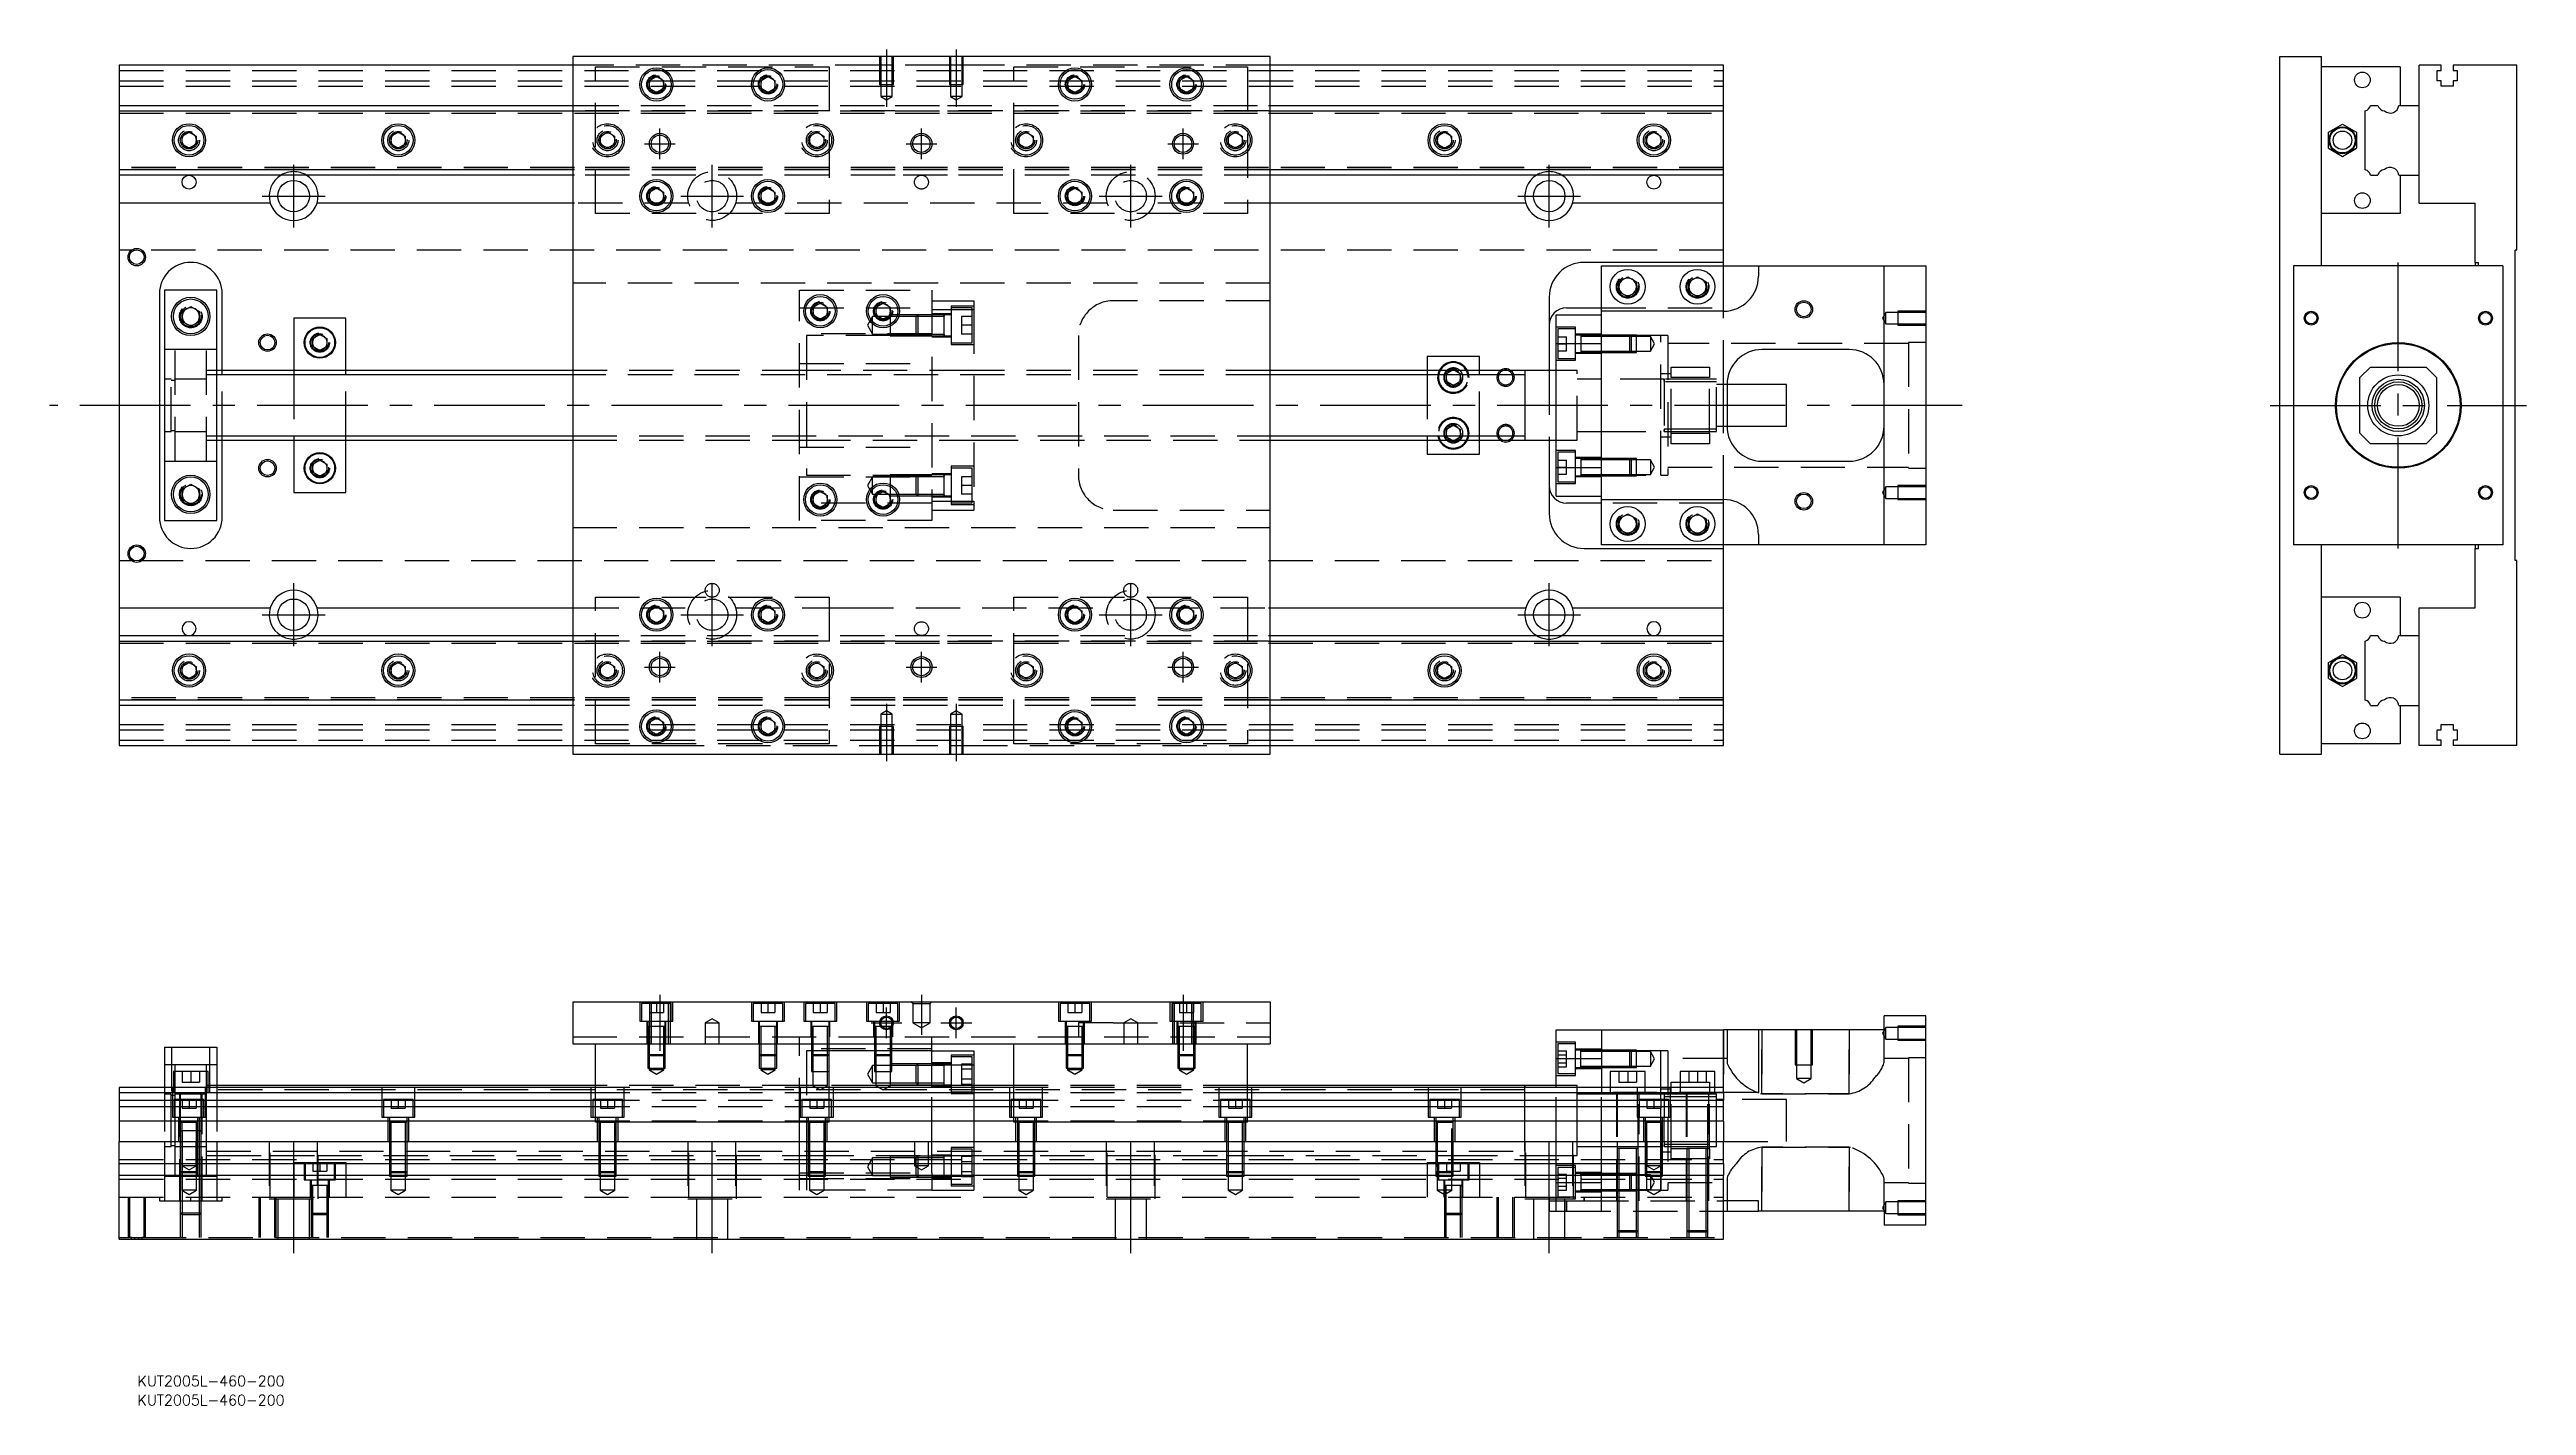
# Model space of a CAD drawing. Extents: x -20 to 690, y -287 to 102.
import ezdxf

# ---------------------------------------------------------------- set-up
doc = ezdxf.new("R2010")
doc.units = 0
doc.linetypes.add('CENTER', pattern=[50.8, 31.75, -6.35, 6.35, -6.35])
doc.linetypes.add('DASHED', pattern=[19.05, 12.7, -6.35])
doc.layers.get('0').update_dxf_attribs({"linetype": 'CONTINUOUS'})
doc.layers.add('CENTER', color=1, linetype='CENTER')
doc.styles.get("Standard").update_dxf_attribs({"font": 'txt.shx', "height": 3, "bigfont": 'bigfont.shx'})

# ---------------------------------------------------------------- blocks, each defined once
blk = doc.blocks.new('*U2')
at = {"color": 7, "linetype": 'CONTINUOUS'}
blk.add_text('KUT2005L-460-200', height=3, dxfattribs=at).set_placement((5.23, -281.15))
blk = doc.blocks.new('*U3')
at = {"color": 7, "linetype": 'CONTINUOUS'}
blk.add_text('KUT2005L-460-200', height=3, dxfattribs=at).set_placement((5.23, -286.66))

msp = doc.modelspace()

# ---------------------------------------------------------------- linework, layer by layer
at = {"color": 7, "linetype": 'CONTINUOUS'}
for p, q in [((330, 100), (130, 100)), ((130, 100), (130, -100)), ((330, -100), (330, 100)), ((619.45, -100), (619.45, 100)), ((619.45, 100), (631.45, 100)), ((631.45, 40), (631.45, 100)), ((0, 97.5), (0, 86)), ((130, 97.5), (0, 97.5)), ((152, 93.1547), (154, 94.309402)), ((152, 90.8453), (152, 93.1547)), ((154, 94.309402), (156, 93.1547)), ((156, 93.1547), (156, 90.8453)), ((184, 93.1547), (186, 94.309402)), ((184, 90.8453), (184, 93.1547)), ((186, 94.309402), (188, 93.1547)), ((188, 93.1547), (188, 90.8453)), ((272, 93.1547), (274, 94.309402)), ((272, 90.8453), (272, 93.1547)), ((274, 94.309402), (276, 93.1547)), ((276, 93.1547), (276, 90.8453)), ((304, 93.1547), (306, 94.309402)), ((304, 90.8453), (304, 93.1547)), ((306, 94.309402), (308, 93.1547)), ((308, 93.1547), (308, 90.8453)), ((460, 97.5), (330, 97.5)), ((460, 86), (460, 97.5)), ((653.95, 97), (631.45, 97)), ((653.95, 97), (653.95, 86)), ((659.45, 86), (659.45, 97.5)), ((665.75, 97.5), (659.45, 97.5)), ((664.6, 96), (665.75, 96)), ((664.6, 93), (664.6, 96)), ((665.75, 93), (664.6, 93)), ((665.75, 96), (665.75, 97.5)), ((665.75, 91.5), (665.75, 93)), ((669.15, 97.5), (669.15, 96)), ((687.45, 97.5), (669.15, 97.5)), ((669.15, 96), (670.3, 96)), ((669.15, 93), (669.15, 91.5)), ((670.3, 93), (669.15, 93)), ((670.3, 96), (670.3, 93)), ((687.45, 44.5), (687.45, 97.5)), ((0, 86), (0, 84.460392)), ((0, 86), (130, 86)), ((154, 89.690598), (152, 90.8453)), ((156, 90.8453), (154, 89.690598)), ((186, 89.690598), (184, 90.8453)), ((188, 90.8453), (186, 89.690598)), ((274, 89.690598), (272, 90.8453)), ((276, 90.8453), (274, 89.690598)), ((306, 89.690598), (304, 90.8453)), ((308, 90.8453), (306, 89.690598)), ((330, 86), (460, 86)), ((460, 84.460392), (460, 86)), ((645.489608, 86), (647.610392, 86)), ((653.631934, 86), (659.45, 86)), ((659.45, 66), (659.45, 86)), ((659.45, 66), (659.45, 86)), ((669.15, 91.5), (665.75, 91.5)), ((0, 84.460392), (0, 67.539608)), ((0, 84.460392), (130, 84.460392)), ((18, 77.1547), (20, 78.309402)), ((20, 78.309402), (22, 77.1547)), ((78, 77.1547), (80, 78.309402)), ((80, 78.309402), (82, 77.1547)), ((330, 84.460392), (460, 84.460392)), ((378, 77.1547), (380, 78.309402)), ((380, 78.309402), (382, 77.1547)), ((438, 77.1547), (440, 78.309402)), ((440, 78.309402), (442, 77.1547)), ((460, 67.539608), (460, 84.460392)), ((633.450002, 78.309401), (637.450002, 80.618802)), ((633.450002, 73.690599), (633.450002, 78.309401)), ((637.450002, 80.618802), (641.450002, 78.309401)), ((641.450002, 78.309401), (641.450002, 73.690599)), ((643.95, 67.539608), (643.95, 84.460392)), ((18, 74.8453), (18, 77.1547)), ((20, 73.690598), (18, 74.8453)), ((22, 74.8453), (20, 73.690598)), ((22, 77.1547), (22, 74.8453)), ((78, 74.8453), (78, 77.1547)), ((80, 73.690598), (78, 74.8453)), ((82, 74.8453), (80, 73.690598)), ((82, 77.1547), (82, 74.8453)), ((378, 74.8453), (378, 77.1547)), ((380, 73.690598), (378, 74.8453)), ((382, 74.8453), (380, 73.690598)), ((382, 77.1547), (382, 74.8453)), ((438, 74.8453), (438, 77.1547)), ((440, 73.690598), (438, 74.8453)), ((442, 74.8453), (440, 73.690598)), ((442, 77.1547), (442, 74.8453)), ((633.450002, 73.690599), (637.450002, 71.381198)), ((637.450002, 71.381198), (641.450002, 73.690599)), ((130, 67.539608), (0, 67.539608)), ((0, 67.539608), (0, 66)), ((130, 66), (0, 66)), ((0, 66), (0, 58)), ((460, 67.539608), (330, 67.539608)), ((460, 66), (330, 66)), ((460, 66), (460, 67.539608)), ((460, 58), (460, 66)), ((645.489608, 66), (647.610392, 66)), ((653.631934, 66), (659.45, 66)), ((653.95, 66), (653.95, 55)), ((659.45, 58), (659.45, 66)), ((43.291796, 58), (0, 58)), ((0, 58), (0, -58)), ((130, 58), (56.708204, 58)), ((152, 61.1547), (154, 62.309402)), ((152, 58.8453), (152, 61.1547)), ((154, 57.690598), (152, 58.8453)), ((154, 62.309402), (156, 61.1547)), ((156, 58.8453), (154, 57.690598)), ((156, 61.1547), (156, 58.8453)), ((184, 61.1547), (186, 62.309402)), ((184, 58.8453), (184, 61.1547)), ((186, 57.690598), (184, 58.8453)), ((186, 62.309402), (188, 61.1547)), ((188, 58.8453), (186, 57.690598)), ((188, 61.1547), (188, 58.8453)), ((272, 61.1547), (274, 62.309402)), ((272, 58.8453), (272, 61.1547)), ((274, 57.690598), (272, 58.8453)), ((274, 62.309402), (276, 61.1547)), ((276, 58.8453), (274, 57.690598)), ((276, 61.1547), (276, 58.8453)), ((304, 61.1547), (306, 62.309402)), ((304, 58.8453), (304, 61.1547)), ((306, 57.690598), (304, 58.8453)), ((306, 62.309402), (308, 61.1547)), ((308, 58.8453), (306, 57.690598)), ((308, 61.1547), (308, 58.8453)), ((403.291796, 58), (330, 58)), ((460, 58), (416.708204, 58)), ((460, 41), (460, 58)), ((659.45, 58), (675.45, 58)), ((675.45, 41), (675.45, 58)), ((653.95, 55), (631.45, 55)), ((687.45, 44.5), (686.95, 44.5)), ((686.95, -44.5), (686.95, 44.5)), ((460, 41), (420, 41)), ((425, 27), (425, 40)), ((425, 40), (470, 40)), ((430, 35.443376), (432.5, 36.886752)), ((432.5, 36.886752), (435, 35.443376)), ((450, 35.443376), (452.5, 36.886752)), ((452.5, 36.886752), (455, 35.443376)), ((460, 40), (460, 41)), ((470, 40), (470, 37)), ((470, 40), (506, 40)), ((506, -40), (506, 40)), ((506, 40), (518, 40)), ((518, 40), (518, -40)), ((623.45, 40), (623.45, -40)), ((683.45, 40), (623.45, 40)), ((675.45, 41), (676.45, 41)), ((675.45, 41), (675.45, 40)), ((676.45, 40), (676.45, 41)), ((683.45, 40), (683.45, -40)), ((11.5, 32), (11.5, -32)), ((28, 33), (13, 33)), ((13, 33), (13, -33)), ((28, -33), (28, 33)), ((29.5, 10), (29.5, 32)), ((199, 28.1547), (201, 29.309402)), ((201, 29.309402), (203, 28.1547)), ((217, 28.1547), (219, 29.309402)), ((219, 29.309402), (221, 28.1547)), ((410, 31), (410, 10)), ((430, 32.556624), (430, 35.443376)), ((432.5, 31.113248), (430, 32.556624)), ((435, 32.556624), (432.5, 31.113248)), ((435, 35.443376), (435, 32.556624)), ((450, 32.556624), (450, 35.443376)), ((452.5, 31.113248), (450, 32.556624)), ((455, 32.556624), (452.5, 31.113248)), ((455, 35.443376), (455, 32.556624)), ((18, 26.943376), (20.5, 28.386752)), ((18, 24.056624), (18, 26.943376)), ((20.5, 22.613248), (18, 24.056624)), ((20.5, 28.386752), (23, 26.943376)), ((23, 24.056624), (20.5, 22.613248)), ((23, 26.943376), (23, 24.056624)), ((50, 25), (50, 10)), ((65, 25), (50, 25)), ((65, 10), (65, 25)), ((199, 25.8453), (199, 28.1547)), ((201, 24.690598), (199, 25.8453)), ((203, 25.8453), (201, 24.690598)), ((203, 28.1547), (203, 25.8453)), ((217, 25.8453), (217, 28.1547)), ((219, 24.690598), (217, 25.8453)), ((221, 25.8453), (219, 24.690598)), ((221, 28.1547), (221, 25.8453)), ((412, 17.78342), (412, 26)), ((412, 26), (425, 26)), ((415, 28), (425, 28)), ((460, 27), (425, 27)), ((425, 17.78342), (425, 27)), ((55.5, 19.1547), (57.5, 20.309402)), ((55.5, 16.8453), (55.5, 19.1547)), ((57.5, 15.690598), (55.5, 16.8453)), ((57.5, 20.309402), (59.5, 19.1547)), ((59.5, 16.8453), (57.5, 15.690598)), ((59.5, 19.1547), (59.5, 16.8453)), ((236.5, 19.949668), (236.5, 19.950696)), ((412, -17.78342), (412, 17.78342)), ((412, 17.78342), (425, 17.78342)), ((425, -17.78342), (425, 17.78342)), ((425, -17.78342), (425, 17.78342)), ((496, 16), (471, 16)), ((130, 10), (28, 10)), ((403, 10), (330, 10)), ((375, 14), (375, 10)), ((390, 14), (375, 14)), ((381.964102, 10), (382.5, 10.309402)), ((382.5, 10.309402), (383.035898, 10)), ((390, 10), (390, 14)), ((403, 10.000006), (403, -10.000006)), ((412, 10), (403, 10)), ((645.45, 11), (642.45, 8)), ((642.45, -8), (642.45, 8)), ((645.45, 11), (661.45, 11)), ((664.45, 8), (661.45, 11)), ((664.45, 8), (664.45, -8)), ((461, 6), (461, -6)), ((478, 6), (461, 6)), ((478, -6), (478, 6)), ((461, -6), (478, -6)), ((28, -10), (130, -10)), ((29.5, -32), (29.5, -10)), ((50, -10), (50, -25)), ((65, -25), (65, -10)), ((330, -10), (403, -10)), ((375, -10), (375, -14)), ((375, -14), (390, -14)), ((382.5, -10.309402), (381.964102, -10)), ((383.035898, -10), (382.5, -10.309402)), ((390, -14), (390, -10)), ((403, -10), (412, -10)), ((410, -10), (410, -31)), ((642.45, -8), (645.45, -11)), ((661.45, -11), (645.45, -11)), ((661.45, -11), (664.45, -8)), ((55.5, -16.8453), (57.5, -15.690598)), ((55.5, -19.1547), (55.5, -16.8453)), ((57.5, -20.309402), (55.5, -19.1547)), ((57.5, -15.690598), (59.5, -16.8453)), ((59.5, -19.1547), (57.5, -20.309402)), ((59.5, -16.8453), (59.5, -19.1547)), ((412, -17.78342), (425, -17.78342)), ((412, -26), (412, -17.78342)), ((425, -27), (425, -17.78342)), ((471, -16), (496, -16)), ((18, -24.056624), (20.5, -22.613248)), ((18, -26.943376), (18, -24.056624)), ((20.5, -28.386752), (18, -26.943376)), ((20.5, -22.613248), (23, -24.056624)), ((23, -26.943376), (20.5, -28.386752)), ((23, -24.056624), (23, -26.943376)), ((50, -25), (65, -25)), ((199, -25.8453), (201, -24.690598)), ((199, -28.1547), (199, -25.8453)), ((201, -29.309402), (199, -28.1547)), ((201, -24.690598), (203, -25.8453)), ((203, -28.1547), (201, -29.309402)), ((203, -25.8453), (203, -28.1547)), ((217, -25.8453), (219, -24.690598)), ((217, -28.1547), (217, -25.8453)), ((219, -29.309402), (217, -28.1547)), ((219, -24.690598), (221, -25.8453)), ((221, -28.1547), (219, -29.309402)), ((221, -25.8453), (221, -28.1547)), ((236.5, -25.949678), (236.5, -25.94865)), ((412, -26), (425, -26)), ((425, -28), (415, -28)), ((425, -27), (460, -27)), ((425, -40), (425, -27)), ((626.55, -24.499994), (626.55, -24.500852)), ((13, -33), (28, -33)), ((430, -32.556624), (432.5, -31.113248)), ((430, -35.443376), (430, -32.556624)), ((432.5, -36.886752), (430, -35.443376)), ((432.5, -31.113248), (435, -32.556624)), ((435, -35.443376), (432.5, -36.886752)), ((435, -32.556624), (435, -35.443376)), ((450, -32.556624), (452.5, -31.113248)), ((450, -35.443376), (450, -32.556624)), ((452.5, -36.886752), (450, -35.443376)), ((452.5, -31.113248), (455, -32.556624)), ((455, -35.443376), (452.5, -36.886752)), ((455, -32.556624), (455, -35.443376)), ((420, -41), (460, -41)), ((470, -40), (425, -40)), ((460, -41), (460, -40)), ((460, -58), (460, -41)), ((470, -37), (470, -40)), ((506, -40), (470, -40)), ((518, -40), (506, -40)), ((683.45, -40), (623.45, -40)), ((631.45, -100), (631.45, -40)), ((675.45, -40), (675.45, -41)), ((675.45, -41), (676.45, -41)), ((675.45, -58), (675.45, -41)), ((676.45, -41), (676.45, -40)), ((687.45, -44.5), (686.95, -44.5)), ((687.45, -97.5), (687.45, -44.5)), ((653.95, -55), (631.45, -55)), ((653.95, -55), (653.95, -66)), ((0, -58), (0, -66)), ((0, -58), (43.291796, -58)), ((56.708204, -58), (130, -58)), ((152, -58.8453), (154, -57.690598)), ((152, -61.1547), (152, -58.8453)), ((154, -62.309402), (152, -61.1547)), ((154, -57.690598), (156, -58.8453)), ((156, -61.1547), (154, -62.309402)), ((156, -58.8453), (156, -61.1547)), ((184, -58.8453), (186, -57.690598)), ((184, -61.1547), (184, -58.8453)), ((186, -62.309402), (184, -61.1547)), ((186, -57.690598), (188, -58.8453)), ((188, -61.1547), (186, -62.309402)), ((188, -58.8453), (188, -61.1547)), ((272, -58.8453), (274, -57.690598)), ((272, -61.1547), (272, -58.8453)), ((274, -62.309402), (272, -61.1547)), ((274, -57.690598), (276, -58.8453)), ((276, -61.1547), (274, -62.309402)), ((276, -58.8453), (276, -61.1547)), ((304, -58.8453), (306, -57.690598)), ((304, -61.1547), (304, -58.8453)), ((306, -62.309402), (304, -61.1547)), ((306, -57.690598), (308, -58.8453)), ((308, -61.1547), (306, -62.309402)), ((308, -58.8453), (308, -61.1547)), ((330, -58), (403.291796, -58)), ((416.708204, -58), (460, -58)), ((460, -66), (460, -58)), ((659.45, -66), (659.45, -58)), ((659.45, -58), (675.45, -58)), ((0, -66), (0, -67.539608)), ((0, -66), (130, -66)), ((0, -67.539608), (0, -84.460392)), ((0, -67.539608), (130, -67.539608)), ((330, -66), (460, -66)), ((330, -67.539608), (460, -67.539608)), ((460, -67.539608), (460, -66)), ((460, -84.460392), (460, -67.539608)), ((643.95, -84.460392), (643.95, -67.539608)), ((645.489608, -66), (647.610392, -66)), ((653.631934, -66), (659.45, -66)), ((659.45, -86), (659.45, -66)), ((659.45, -86), (659.45, -66)), ((18, -74.8453), (20, -73.690598)), ((18, -77.1547), (18, -74.8453)), ((20, -78.309402), (18, -77.1547)), ((20, -73.690598), (22, -74.8453)), ((22, -77.1547), (20, -78.309402)), ((22, -74.8453), (22, -77.1547)), ((78, -74.8453), (80, -73.690598)), ((78, -77.1547), (78, -74.8453)), ((80, -78.309402), (78, -77.1547)), ((80, -73.690598), (82, -74.8453)), ((82, -77.1547), (80, -78.309402)), ((82, -74.8453), (82, -77.1547)), ((378, -74.8453), (380, -73.690598)), ((378, -77.1547), (378, -74.8453)), ((380, -78.309402), (378, -77.1547)), ((380, -73.690598), (382, -74.8453)), ((382, -77.1547), (380, -78.309402)), ((382, -74.8453), (382, -77.1547)), ((438, -74.8453), (440, -73.690598)), ((438, -77.1547), (438, -74.8453)), ((440, -78.309402), (438, -77.1547)), ((440, -73.690598), (442, -74.8453)), ((442, -77.1547), (440, -78.309402)), ((442, -74.8453), (442, -77.1547)), ((633.450002, -73.690599), (637.450002, -71.381198)), ((633.450002, -78.309401), (633.450002, -73.690599)), ((637.450002, -71.381198), (641.450002, -73.690599)), ((641.450002, -73.690599), (641.450002, -78.309401)), ((0, -84.460392), (0, -86)), ((130, -84.460392), (0, -84.460392)), ((460, -84.460392), (330, -84.460392)), ((460, -86), (460, -84.460392)), ((633.450002, -78.309401), (637.450002, -80.618802)), ((637.450002, -80.618802), (641.450002, -78.309401)), ((130, -86), (0, -86)), ((0, -86), (0, -97.5)), ((152, -90.8453), (154, -89.690598)), ((152, -93.1547), (152, -90.8453)), ((154, -89.690598), (156, -90.8453)), ((156, -90.8453), (156, -93.1547)), ((184, -90.8453), (186, -89.690598)), ((184, -93.1547), (184, -90.8453)), ((186, -89.690598), (188, -90.8453)), ((188, -90.8453), (188, -93.1547)), ((272, -90.8453), (274, -89.690598)), ((272, -93.1547), (272, -90.8453)), ((274, -89.690598), (276, -90.8453)), ((276, -90.8453), (276, -93.1547)), ((304, -90.8453), (306, -89.690598)), ((304, -93.1547), (304, -90.8453)), ((306, -89.690598), (308, -90.8453)), ((308, -90.8453), (308, -93.1547)), ((460, -86), (330, -86)), ((460, -97.5), (460, -86)), ((645.489608, -86), (647.610392, -86)), ((653.631934, -86), (659.45, -86)), ((653.95, -86), (653.95, -97)), ((659.45, -97.5), (659.45, -86)), ((665.75, -91.5), (669.15, -91.5)), ((665.75, -93), (665.75, -91.5)), ((669.15, -91.5), (669.15, -93)), ((0, -97.5), (155, -97.5)), ((154, -94.309402), (152, -93.1547)), ((156, -93.1547), (154, -94.309402)), ((186, -94.309402), (184, -93.1547)), ((188, -93.1547), (186, -94.309402)), ((274, -94.309402), (272, -93.1547)), ((276, -93.1547), (274, -94.309402)), ((306, -94.309402), (304, -93.1547)), ((308, -93.1547), (306, -94.309402)), ((330, -97.5), (460, -97.5)), ((653.95, -97), (631.45, -97)), ((665.75, -97.5), (659.45, -97.5)), ((664.6, -93), (665.75, -93)), ((664.6, -96), (664.6, -93)), ((665.75, -96), (664.6, -96)), ((665.75, -97.5), (665.75, -96)), ((669.15, -93), (670.3, -93)), ((669.15, -96), (669.15, -97.5)), ((670.3, -96), (669.15, -96)), ((687.45, -97.5), (669.15, -97.5)), ((670.3, -93), (670.3, -96)), ((130, -100), (330, -100)), ((619.45, -100), (631.45, -100)), ((130, -170.98), (130, -182.98)), ((130, -170.98), (330, -170.98)), ((330, -170.98), (330, -182.98)), ((506, -178.98), (506, -174.98)), ((518, -174.98), (506, -174.98)), ((518, -234.98), (518, -174.98)), ((13, -183.98), (28, -183.98)), ((13, -183.98), (13, -195.48)), ((28, -183.98), (28, -195.48)), ((130, -182.98), (330, -182.98)), ((136.5, -205.48), (136.5, -182.98)), ((203.5, -205.48), (203.5, -182.98)), ((221.500006, -178.08), (221.229838, -178.08)), ((233, -195.48), (233, -182.98)), ((256.5, -205.48), (256.5, -182.98)), ((323.5, -205.48), (323.5, -182.98)), ((412, -187.19658), (412, -178.98)), ((412, -178.98), (425, -178.98)), ((425, -178.98), (460, -178.98)), ((425, -178.98), (425, -195.48)), ((460, -195.48), (460, -178.98)), ((470, -178.98), (460, -178.98)), ((470, -178.98), (470, -196.98)), ((506, -178.98), (470, -178.98)), ((233, -184.98), (245, -184.98)), ((245, -184.98), (245, -195.48)), ((412, -187.19658), (425, -187.19658)), ((412, -195.48), (412, -187.19658)), ((419.1, -184.802326), (419.1, -184.803182)), ((437.5, -190.98), (427.5, -190.98)), ((427.5, -190.98), (427.5, -195.48)), ((437.5, -195.48), (437.5, -190.98)), ((457.5, -190.98), (447.5, -190.98)), ((447.5, -190.98), (447.5, -195.48)), ((457.5, -195.48), (457.5, -190.98)), ((0, -195.48), (0, -197.019608)), ((136.5, -195.48), (0, -195.48)), ((136.5, -197.019608), (0, -197.019608)), ((0, -197.019608), (0, -199.140392)), ((136.5, -194.98), (28, -194.98)), ((256.5, -195.48), (203.5, -195.48)), ((256.5, -197.019608), (203.5, -197.019608)), ((256.5, -194.98), (245, -194.98)), ((403, -194.98), (323.5, -194.98)), ((460, -195.48), (323.5, -195.48)), ((460, -197.019608), (323.5, -197.019608)), ((403, -194.98), (402.995, -194.98)), ((403, -194.979994), (403, -195.48)), ((403, -194.980502), (403, -194.98)), ((403.005, -194.98), (403, -194.98)), ((412, -194.98), (403, -194.98)), ((403, -195.477168), (403, -194.980502)), ((460, -197.019608), (460, -195.48)), ((470, -196.98), (460, -196.98)), ((460, -197.019608), (460, -199.140392)), ((0, -199.140392), (136.5, -199.140392)), ((0, -199.140392), (0, -201.050532)), ((136.5, -201.050532), (0, -201.050532)), ((0, -201.050532), (0, -205.161934)), ((0, -205.161934), (0, -210.98)), ((136.5, -205.161934), (0, -205.161934)), ((203.5, -205.48), (136.5, -205.48)), ((203.5, -199.140392), (256.5, -199.140392)), ((256.5, -201.050532), (203.5, -201.050532)), ((256.5, -205.161934), (203.5, -205.161934)), ((323.5, -205.48), (256.5, -205.48)), ((323.5, -199.140392), (460, -199.140392)), ((460, -201.050532), (323.5, -201.050532)), ((460, -205.161934), (323.5, -205.161934)), ((460, -201.050532), (460, -199.140392)), ((460, -205.161934), (460, -201.050532)), ((460, -205.161934), (460, -210.98)), ((0, -210.98), (460, -210.98)), ((0, -217.28), (0, -210.98)), ((17.9, -207.98), (17.499994, -207.98)), ((23, -217.28), (23, -210.98002)), ((455.500006, -212.98), (449.499994, -212.98)), ((450, -212.98), (450, -220.68)), ((455, -220.68), (455, -212.98)), ((460, -217.28), (460, -210.98)), ((0, -217.28), (460, -217.28)), ((0, -220.68), (0, -217.28)), ((22.1, -219.98), (22.1, -217.28)), ((419.1, -220.157664), (419.1, -220.55767)), ((460, -217.28), (460, -220.68)), ((0, -220.68), (460, -220.68)), ((0, -238.98), (0, -220.68)), ((18, -220.68), (18, -220.98)), ((419.1, -220.55767), (419.1, -220.68)), ((419.1, -222.515624), (419.1, -222.799714)), ((419.1, -224.75767), (419.1, -225.157674)), ((450, -220.68), (450, -227.97998)), ((455, -227.97998), (455, -220.68)), ((460, -238.98), (460, -220.68)), ((450, -227.98), (450, -236.98)), ((455, -236.98), (455, -227.98)), ((470, -227.98), (460, -227.98)), ((460, -230.98), (470, -230.98)), ((470, -230.98), (470, -227.98)), ((506, -230.98), (470, -230.98)), ((506, -230.98), (506, -234.98)), ((0, -238.98), (460, -238.98)), ((518, -234.98), (506, -234.98))]:
    msp.add_line(p, q, dxfattribs=at)
at = {"color": 3, "linetype": 'DASHED'}
for p, q in [((218.000006, 100), (218.000006, 92)), ((218.35, 100), (218.35, 92)), ((221.65, 92), (221.65, 100)), ((221.999994, 92), (221.999994, 100)), ((238.000006, 100), (238.000006, 92)), ((238.35, 100), (238.35, 92)), ((241.65, 92), (241.65, 100)), ((241.999994, 92), (241.999994, 100)), ((0, 96), (460, 96)), ((0, 93), (460, 93)), ((218.000006, 97.5), (130, 97.5)), ((136.5, 97), (203.5, 97)), ((136.5, 55), (136.5, 97)), ((203.5, 97), (203.5, 55)), ((221.999994, 97.5), (218.000006, 97.5)), ((238.000006, 97.5), (221.999994, 97.5)), ((241.999994, 97.5), (238.000006, 97.5)), ((330, 97.5), (241.999994, 97.5)), ((256.5, 97), (323.5, 97)), ((256.5, 55), (256.5, 97)), ((323.5, 97), (323.5, 55)), ((0, 91.5), (460, 91.5)), ((130, 86), (130.5, 86)), ((130.5, 86), (222.5, 86)), ((156.483582, 92.286038), (156.5, 92)), ((188.483582, 92.286038), (188.5, 92)), ((218.000006, 92), (221.999994, 92)), ((218.35, 92), (218.35, 88.5)), ((221.65, 88.5), (218.35, 88.5)), ((218.35, 88.5), (220, 87.547372)), ((220, 87.547372), (221.65, 88.5)), ((221.65, 88.5), (221.65, 92)), ((222.5, 86), (237.5, 86)), ((237.5, 86), (329.5, 86)), ((238.000006, 92), (241.999994, 92)), ((238.35, 92), (238.35, 88.5)), ((241.65, 88.5), (238.35, 88.5)), ((238.35, 88.5), (240, 87.547372)), ((240, 87.547372), (241.65, 88.5)), ((241.65, 88.5), (241.65, 92)), ((271.5, 92), (271.518502, 92.303588)), ((303.5, 92), (303.512884, 92.253488)), ((329.5, 86), (330, 86)), ((0, 84.403994), (130.5, 84.403994)), ((0, 83.8), (130.5, 83.8)), ((130, 84.460392), (130.5, 84.460392)), ((130.5, 84.460392), (222.5, 84.460392)), ((222.5, 84.403994), (130.5, 84.403994)), ((130.5, 83.8), (222.5, 83.8)), ((138, 77.1547), (140, 78.309402)), ((140, 78.309402), (142, 77.1547)), ((198, 77.1547), (200, 78.309402)), ((200, 78.309402), (202, 77.1547)), ((222.5, 84.460392), (237.5, 84.460392)), ((222.5, 84.403994), (237.5, 84.403994)), ((222.5, 83.8), (237.5, 83.8)), ((237.5, 84.460392), (329.5, 84.460392)), ((329.5, 84.403994), (237.5, 84.403994)), ((237.5, 83.8), (329.5, 83.8)), ((258, 77.1547), (260, 78.309402)), ((260, 78.309402), (262, 77.1547)), ((318, 77.1547), (320, 78.309402)), ((320, 78.309402), (322, 77.1547)), ((329.5, 84.460392), (330, 84.460392)), ((329.5, 84.403994), (460, 84.403994)), ((329.5, 83.8), (460, 83.8)), ((17.5, 76), (17.534018, 76.411016)), ((82.483582, 76.286038), (82.5, 76)), ((138, 74.8453), (138, 77.1547)), ((140, 73.690598), (138, 74.8453)), ((142, 74.8453), (140, 73.690598)), ((142, 77.1547), (142, 74.8453)), ((142.483582, 76.286038), (142.5, 76)), ((198, 74.8453), (198, 77.1547)), ((200, 73.690598), (198, 74.8453)), ((202, 74.8453), (200, 73.690598)), ((202, 77.1547), (202, 74.8453)), ((202.483582, 76.286038), (202.5, 76)), ((257.5, 76), (257.534018, 76.411016)), ((258, 74.8453), (258, 77.1547)), ((260, 73.690598), (258, 74.8453)), ((262, 74.8453), (260, 73.690598)), ((262, 77.1547), (262, 74.8453)), ((317.5, 76), (317.534018, 76.411016)), ((318, 74.8453), (318, 77.1547)), ((320, 73.690598), (318, 74.8453)), ((322, 74.8453), (320, 73.690598)), ((322, 77.1547), (322, 74.8453)), ((377.5, 76), (377.534018, 76.411016)), ((442.483582, 76.286038), (442.5, 76)), ((130.5, 68.2), (0, 68.2)), ((130.5, 67.596006), (0, 67.596006)), ((130.5, 67.539608), (130, 67.539608)), ((130.5, 66), (130, 66)), ((222.5, 68.2), (130.5, 68.2)), ((222.5, 67.596006), (130.5, 67.596006)), ((222.5, 67.539608), (130.5, 67.539608)), ((222.5, 66), (130.5, 66)), ((237.5, 68.2), (222.5, 68.2)), ((237.5, 67.596006), (222.5, 67.596006)), ((237.5, 67.539608), (222.5, 67.539608)), ((237.5, 66), (222.5, 66)), ((329.5, 68.2), (237.5, 68.2)), ((329.5, 67.596006), (237.5, 67.596006)), ((329.5, 67.539608), (237.5, 67.539608)), ((329.5, 66), (237.5, 66)), ((460, 68.2), (329.5, 68.2)), ((460, 67.596006), (329.5, 67.596006)), ((330, 67.539608), (329.5, 67.539608)), ((330, 66), (329.5, 66)), ((130.5, 58), (130, 58)), ((163.291796, 58), (130.5, 58)), ((156.483582, 60.286038), (156.5, 60)), ((283.291796, 58), (176.708204, 58)), ((188.483582, 60.286038), (188.5, 60)), ((271.5, 60), (271.518502, 60.303588)), ((329.5, 58), (296.708204, 58)), ((303.5, 60), (303.512884, 60.253488)), ((330, 58), (329.5, 58)), ((203.5, 55), (136.5, 55)), ((323.5, 55), (256.5, 55)), ((4.359688, 44.5), (0, 44.5)), ((460, 44.5), (5.640312, 44.5)), ((460, 28), (460, 40)), ((330, 35), (130, 35)), ((195, -33), (195, 33)), ((195, 33), (233, 33)), ((233, 33), (233, -33)), ((233, 30), (245, 30)), ((238.5, 28.449674), (238.5, 17.449674)), ((245, 28.449674), (238.5, 28.449674)), ((245, 30), (245, 27.495454)), ((330, 30), (285, 30)), ((435.477798, 34.364306), (435.5, 34)), ((455.477798, 34.364306), (455.5, 34)), ((23.477798, 25.864306), (23.5, 25.5)), ((195, 28), (233, 28)), ((198.5, 27), (198.518502, 27.303588)), ((216, 25.449674), (214.556624, 22.949674)), ((214.556624, 22.949674), (216, 20.449674)), ((216, 20.449674), (216, 25.449674)), ((217.583494, 25.449674), (216, 25.449674)), ((217.59475, 25.439464), (217.583494, 25.449674)), ((220.416436, 25.449674), (217.583494, 25.449674)), ((220.416506, 25.449674), (220.32061, 25.367214)), ((221, 25.449674), (220.416436, 25.449674)), ((221.268656, 25.949668), (221, 25.949668)), ((221, 25.8453), (221, 25.5)), ((221, 25.5), (221, 25.112542)), ((228.49998, 25.449674), (221, 25.449674)), ((221, 25.112542), (221, 23.25)), ((221, 23.25), (221, 22.691578)), ((221, 22.691578), (221, 19.949678)), ((221.541516, 25.949668), (221.268656, 25.949668)), ((221.483582, 27.286038), (221.5, 27)), ((223.118168, 25.949668), (221.541516, 25.949668)), ((223.632418, 25.949668), (223.118168, 25.949668)), ((228.99998, 25.949668), (223.632418, 25.949668)), ((229, 25.949674), (228.5, 25.449674)), ((228.5, 20.449674), (228.5, 25.449674)), ((233, 25.449674), (228.5, 25.449674)), ((233, 25.949668), (228.999994, 25.949668)), ((229, 25.949674), (229, 19.949674)), ((233, 25.949674), (229, 25.949674)), ((233, 27.495454), (245, 27.495454)), ((238.5, 26.249674), (233, 26.249674)), ((236.505, 25.949674), (233.00002, 25.949674)), ((236.5, 25.449674), (233.00002, 25.449674)), ((238.5, 25.949674), (236.495, 25.949674)), ((236.5, 25.599876), (236.5, 25.949674)), ((236.5, 25.949674), (236.5, 25.599876)), ((236.5, 20.29947), (236.5, 25.599876)), ((244.5, 27.949674), (238.5, 27.949674)), ((241.5, 25.449674), (241.5, 22.949674)), ((244.5, 25.449674), (241.5, 25.449674)), ((244.5, 22.949674), (241.5, 22.949674)), ((241.5, 22.949674), (241.5, 20.449674)), ((244.5, 17.949674), (244.5, 27.949674)), ((245, 27.495454), (245, -27.495454)), ((417.5, 22.42767), (412, 22.42767)), ((412.5, 21.92767), (412.5, 13.42767)), ((417.5, 21.92767), (412.5, 21.92767)), ((417.5, 12.92767), (417.5, 22.42767)), ((425, 28), (460, 28)), ((425, 17.78342), (425, 26)), ((460, 27), (460, 28)), ((460, 6), (460, 27)), ((506.5, 26.65), (505.547372, 25)), ((505.547372, 25), (506.5, 23.35)), ((506.5, 23.35), (506.5, 26.65)), ((510, 26.65), (506.5, 26.65)), ((506.5, 23.35), (510, 23.35)), ((510, 26.999994), (510, 23.000006)), ((518, 26.999994), (510, 26.999994)), ((518, 26.65), (510, 26.65)), ((510, 23.35), (518, 23.35)), ((510, 23.000006), (518, 23.000006)), ((16, 16), (13, 16)), ((16, -16), (16, 16)), ((25, 16), (16, 16)), ((25, -16), (25, 16)), ((28, 16), (25, 16)), ((55, 18), (55.012884, 18.253488)), ((233, 20.5), (195, 20.5)), ((197, 20), (197, -20)), ((221, 20), (197, 20)), ((216, 20.449674), (221, 20.449674)), ((221, 20.449674), (228.49998, 20.449674)), ((228.949674, 20), (221, 20)), ((221, 19.949678), (228.99998, 19.949678)), ((228.5, 20.449674), (233, 20.449674)), ((228.5, 20.449674), (229, 19.949674)), ((233, 20), (228.949674, 20)), ((228.999994, 19.949678), (233, 19.949678)), ((229, 19.949674), (233, 19.949674)), ((233, 19.649674), (238.5, 19.649674)), ((233.00002, 20.449674), (236.5, 20.449674)), ((233.00002, 19.949674), (236.505, 19.949674)), ((236.495, 19.949674), (238.5, 19.949674)), ((236.5, 19.949674), (236.5, 20.29947)), ((236.5, 20.29947), (236.5, 19.949674)), ((238.5, 17.949674), (244.5, 17.949674)), ((238.5, 17.449674), (245, 17.449674)), ((244.5, 20.449674), (241.5, 20.449674)), ((275, 20), (275, -20)), ((412.5, 19.67767), (415, 19.67767)), ((412.5, 17.67767), (415, 17.67767)), ((412.5, 15.67767), (415, 15.67767)), ((415, 17.67767), (415, 19.67767)), ((415, 15.67767), (415, 17.67767)), ((425, 20.42767), (417.5, 20.42767)), ((419.1, 20.17767), (417.5, 20.17767)), ((417.5, 15.17767), (419.1, 15.17767)), ((417.5, 14.92767), (425, 14.92767)), ((419.1, 20.17767), (419.095, 20.17767)), ((419.095, 15.17767), (419.1, 15.17767)), ((419.1, 20.17767), (419.1, 19.92022)), ((419.105, 20.17767), (419.1, 20.17767)), ((424.99998, 20.17767), (419.1, 20.17767)), ((419.1, 19.92022), (419.1, 15.435068)), ((424.99998, 19.77767), (419.1, 19.77767)), ((419.1, 15.57767), (424.99998, 15.57767)), ((419.1, 15.435068), (419.1, 15.17767)), ((419.1, 15.17767), (419.105, 15.17767)), ((419.1, 15.17767), (424.99998, 15.17767)), ((433.1, 20.17767), (425, 20.17767)), ((433.1, 20.177664), (425, 20.177664)), ((442, 20), (425, 20)), ((433.5, 19.77767), (425, 19.77767)), ((425, 15.57767), (433.5, 15.57767)), ((425, 15.177674), (433.1, 15.177674)), ((425, 15.17767), (433.1, 15.17767)), ((433.1, 15.17767), (433.1, 20.17767)), ((433.5, 19.77767), (433.1, 20.17767)), ((433.1, 15.17767), (433.5, 15.57767)), ((435, 20.177664), (433.10002, 20.177664)), ((433.10002, 15.177674), (435, 15.177674)), ((433.5, 19.77767), (433.5, 15.57767)), ((435, 19.77767), (433.50002, 19.77767)), ((433.50002, 15.57767), (435, 15.57767)), ((435, 15.177674), (435, 20.177664)), ((439, 19.77767), (435, 19.77767)), ((435, 15.57767), (439, 15.57767)), ((439, 19.77767), (439, 15.57767)), ((440.212436, 17.67767), (439, 19.77767)), ((439, 15.57767), (440.212436, 17.67767)), ((442, -20), (442, 20)), ((444, 20), (442, 20)), ((444, 20), (444, -20)), ((513, 17.75), (444, 17.75)), ((513, 18), (513, -18)), ((518, 18), (513, 18)), ((14.85, 7.5), (13, 7.5)), ((14.85, -7.5), (14.85, 7.5)), ((16, 7.15), (14.85, 7.15)), ((25, 7.5), (16, 7.5)), ((28, 10), (25, 10)), ((28, 8.75), (25, 8.75)), ((29.5, 8.75), (29.5, 10)), ((29.5, -8.75), (29.5, 8.75)), ((50, 10), (50, 8.75)), ((50, 8.75), (50, -8.75)), ((65, 8.75), (65, 10)), ((65, -8.75), (65, 8.75)), ((197, 10), (130, 10)), ((330, 8.75), (130, 8.75)), ((195, 12), (233, 12)), ((245, 10), (197, 10)), ((330, 10), (245, 10)), ((375, 10), (375, 8.75)), ((375, 8.75), (375, -8.75)), ((380.5, 9.1547), (381.964102, 10)), ((380.5, 8.75), (380.5, 9.1547)), ((380.5, 6.8453), (380.5, 8.75)), ((383.035898, 10), (384.5, 9.1547)), ((384.5, 9.1547), (384.5, 8.75)), ((384.5, 8.75), (384.5, 6.8453)), ((384.983582, 8.286038), (385, 8)), ((390, 8.75), (390, 10)), ((390, -8.75), (390, 8.75)), ((403, 10), (402.995, 10)), ((403.005, 10), (403, 10)), ((410, 10), (410, -10)), ((412, 12.92767), (417.5, 12.92767)), ((418, 10), (412, 10)), ((412.5, 13.42767), (417.5, 13.42767)), ((418, -10), (418, 10)), ((425, 7.5), (418, 7.5)), ((443.005, 7.5), (425, 7.5)), ((445, 9), (442, 9)), ((456, 7.5), (442.995, 7.5)), ((443, 6.950984), (443, 7.5)), ((443, 7.5), (443, 6.951128)), ((445, 11), (456, 11)), ((445, 8), (445, 11)), ((456, 8), (445, 8)), ((445, -8), (445, 8)), ((456, 11), (456, 8)), ((456, -8), (456, 8)), ((458, 7.5), (456, 7.5)), ((458, -7.5), (458, 7.5)), ((382.5, 5.690598), (380.5, 6.8453)), ((384.5, 6.8453), (382.5, 5.690598)), ((443, 6.951128), (443, -6.950984)), ((456, 6.75), (443, 6.75)), ((458, 6.75), (456, 6.75)), ((461, 6), (458, 6)), ((460, -6), (460, 6)), ((380.5, -6.8453), (382.5, -5.690598)), ((380.5, -8.75), (380.5, -6.8453)), ((382.5, -5.690598), (384.5, -6.8453)), ((384.5, -6.8453), (384.5, -8.75)), ((443, -6.75), (456, -6.75)), ((443, -7.499332), (443, -6.950962)), ((443, -6.950984), (443, -7.5)), ((456, -6.75), (458, -6.75)), ((458, -6), (461, -6)), ((460, -27), (460, -6)), ((13, -7.5), (14.85, -7.5)), ((14.85, -7.15), (16, -7.15)), ((16, -7.5), (25, -7.5)), ((25, -8.75), (28, -8.75)), ((25, -10), (28, -10)), ((29.5, -10), (29.5, -8.75)), ((50, -8.75), (50, -10)), ((65, -10), (65, -8.75)), ((130, -8.75), (330, -8.75)), ((130, -10), (197, -10)), ((195, -12), (233, -12)), ((197, -10), (245, -10)), ((245, -10), (330, -10)), ((375, -8.75), (375, -10)), ((380, -8), (380.018502, -7.696412)), ((380.5, -9.1547), (380.5, -8.75)), ((381.964102, -10), (380.5, -9.1547)), ((384.5, -9.1547), (383.035898, -10)), ((384.5, -8.75), (384.5, -9.1547)), ((390, -10), (390, -8.75)), ((402.995, -10), (403, -10)), ((403, -10), (403.005, -10)), ((412, -10), (418, -10)), ((417.5, -12.92767), (412, -12.92767)), ((412.5, -13.42767), (412.5, -21.92767)), ((417.5, -13.42767), (412.5, -13.42767)), ((417.5, -22.42767), (417.5, -12.92767)), ((418, -7.5), (425, -7.5)), ((425, -7.5), (443.005, -7.5)), ((442, -9), (445, -9)), ((442.995, -7.5), (456, -7.5)), ((443, -7.5), (443, -7.499332)), ((445, -8), (456, -8)), ((445, -11), (445, -8)), ((456, -11), (445, -11)), ((456, -7.5), (458, -7.5)), ((456, -8), (456, -11)), ((13, -16), (16, -16)), ((16, -16), (25, -16)), ((25, -16), (28, -16)), ((59.983582, -17.713962), (60, -18)), ((195, -20.5), (233, -20.5)), ((197, -20), (221, -20)), ((216, -20.449674), (214.556624, -22.949674)), ((216, -25.449674), (216, -20.449674)), ((221, -20.449674), (216, -20.449674)), ((221, -19.949678), (221, -22.691578)), ((228.99998, -19.949678), (221, -19.949678)), ((221, -20), (228.949674, -20)), ((228.49998, -20.449674), (221, -20.449674)), ((229, -19.949674), (228.5, -20.449674)), ((228.5, -25.449674), (228.5, -20.449674)), ((233, -20.449674), (228.5, -20.449674)), ((228.949674, -20), (233, -20)), ((233, -19.949678), (228.999994, -19.949678)), ((229, -19.949674), (229, -25.949674)), ((233, -19.949674), (229, -19.949674)), ((238.5, -19.649674), (233, -19.649674)), ((236.505, -19.949674), (233.00002, -19.949674)), ((236.5, -20.449674), (233.00002, -20.449674)), ((238.5, -19.949674), (236.495, -19.949674)), ((236.5, -20.29947), (236.5, -19.949674)), ((236.5, -19.949674), (236.5, -20.29947)), ((236.5, -25.599876), (236.5, -20.29947)), ((238.5, -17.449674), (238.5, -28.449674)), ((245, -17.449674), (238.5, -17.449674)), ((244.5, -17.949674), (238.5, -17.949674)), ((241.5, -20.449674), (241.5, -22.949674)), ((244.5, -20.449674), (241.5, -20.449674)), ((244.5, -27.949674), (244.5, -17.949674)), ((412.5, -15.67767), (415, -15.67767)), ((412.5, -17.67767), (415, -17.67767)), ((412.5, -19.67767), (415, -19.67767)), ((415, -17.67767), (415, -15.67767)), ((415, -19.67767), (415, -17.67767)), ((425, -14.92767), (417.5, -14.92767)), ((419.1, -15.17767), (417.5, -15.17767)), ((417.5, -20.17767), (419.1, -20.17767)), ((417.5, -20.42767), (425, -20.42767)), ((419.1, -15.17767), (419.095, -15.17767)), ((419.095, -20.17767), (419.1, -20.17767)), ((419.1, -15.17767), (419.1, -15.435118)), ((424.99998, -15.17767), (419.1, -15.17767)), ((419.105, -15.17767), (419.1, -15.17767)), ((419.1, -15.435118), (419.1, -19.920272)), ((424.99998, -15.57767), (419.1, -15.57767)), ((419.1, -19.77767), (424.99998, -19.77767)), ((419.1, -19.920272), (419.1, -20.17767)), ((419.1, -20.17767), (424.99998, -20.17767)), ((419.1, -20.17767), (419.105, -20.17767)), ((433.1, -15.17767), (425, -15.17767)), ((433.1, -15.177674), (425, -15.177674)), ((433.5, -15.57767), (425, -15.57767)), ((425, -26), (425, -17.78342)), ((425, -19.77767), (433.5, -19.77767)), ((425, -20), (442, -20)), ((425, -20.177664), (433.1, -20.177664)), ((425, -20.17767), (433.1, -20.17767)), ((433.1, -20.17767), (433.1, -15.17767)), ((433.5, -15.57767), (433.1, -15.17767)), ((433.1, -20.17767), (433.5, -19.77767)), ((435, -15.177674), (433.10002, -15.177674)), ((433.10002, -20.177664), (435, -20.177664)), ((433.5, -15.57767), (433.5, -19.77767)), ((435, -15.57767), (433.50002, -15.57767)), ((433.50002, -19.77767), (435, -19.77767)), ((435, -20.177664), (435, -15.177674)), ((439, -15.57767), (435, -15.57767)), ((435, -19.77767), (439, -19.77767)), ((439, -15.57767), (439, -19.77767)), ((440.212436, -17.67767), (439, -15.57767)), ((439, -19.77767), (440.212436, -17.67767)), ((442, -20), (444, -20)), ((444, -17.75), (513, -17.75)), ((513, -18), (518, -18)), ((17.5, -25.5), (17.520026, -25.153944)), ((233, -28), (195, -28)), ((198.5, -27), (198.518502, -26.696412)), ((214.556624, -22.949674), (216, -25.449674)), ((216, -25.449674), (217.583654, -25.449674)), ((216.5, -27), (216.518502, -26.696412)), ((217.583654, -25.449674), (220.416258, -25.449674)), ((220.416258, -25.449674), (221, -25.449674)), ((221, -22.691578), (221, -23.25)), ((221, -23.25), (221, -25.112542)), ((221, -25.112542), (221, -25.5)), ((221, -25.449674), (228.49998, -25.449674)), ((221, -25.5), (221, -25.8453)), ((221, -25.949668), (221.268656, -25.949668)), ((221.268656, -25.949668), (221.541516, -25.949668)), ((221.541516, -25.949668), (223.118168, -25.949668)), ((223.118168, -25.949668), (223.632418, -25.949668)), ((223.632418, -25.949668), (228.99998, -25.949668)), ((228.5, -25.449674), (233, -25.449674)), ((228.5, -25.449674), (229, -25.949674)), ((228.999994, -25.949668), (233, -25.949668)), ((229, -25.949674), (233, -25.949674)), ((233, -26.249674), (238.5, -26.249674)), ((233, -27.495454), (245, -27.495454)), ((233.00002, -25.449674), (236.5, -25.449674)), ((233.00002, -25.949674), (236.505, -25.949674)), ((236.495, -25.949674), (238.5, -25.949674)), ((236.5, -25.949674), (236.5, -25.599876)), ((236.5, -25.599876), (236.5, -25.949674)), ((238.5, -27.949674), (244.5, -27.949674)), ((244.5, -22.949674), (241.5, -22.949674)), ((241.5, -22.949674), (241.5, -25.449674)), ((244.5, -25.449674), (241.5, -25.449674)), ((245, -27.495454), (245, -30)), ((412, -22.42767), (417.5, -22.42767)), ((412.5, -21.92767), (417.5, -21.92767)), ((460, -28), (425, -28)), ((460, -28), (460, -27)), ((460, -40), (460, -28)), ((506.5, -23.35), (505.547372, -25)), ((505.547372, -25), (506.5, -26.65)), ((506.5, -26.65), (506.5, -23.35)), ((510, -23.35), (506.5, -23.35)), ((506.5, -26.65), (510, -26.65)), ((510, -23.000006), (510, -26.999994)), ((518, -23.000006), (510, -23.000006)), ((518, -23.35), (510, -23.35)), ((510, -26.65), (518, -26.65)), ((510, -26.999994), (518, -26.999994)), ((130, -35), (330, -35)), ((233, -33), (195, -33)), ((233, -30), (245, -30)), ((238.5, -28.449674), (245, -28.449674)), ((285, -30), (330, -30)), ((435.477798, -33.635694), (435.5, -34)), ((455.477798, -33.635694), (455.5, -34)), ((0, -44.5), (4.359688, -44.5)), ((5.640312, -44.5), (460, -44.5)), ((136.5, -97), (136.5, -55)), ((136.5, -55), (203.5, -55)), ((203.5, -55), (203.5, -97)), ((256.5, -55), (323.5, -55)), ((256.5, -97), (256.5, -55)), ((323.5, -55), (323.5, -97)), ((130, -58), (130.5, -58)), ((130.5, -58), (163.291796, -58)), ((151.5, -60), (151.512884, -59.746512)), ((176.708204, -58), (200.691578, -58)), ((185.359688, -58), (185.464102, -58)), ((186.535898, -58), (186.640312, -58)), ((188.483582, -59.713962), (188.5, -60)), ((200.691578, -58), (201.25, -58)), ((201.25, -58), (203.112542, -58)), ((203.112542, -58), (203.5, -58)), ((203.5, -58), (204.359688, -58)), ((204.464102, -58), (205.535898, -58)), ((205.640312, -58), (206.5, -58)), ((206.5, -58), (206.887458, -58)), ((206.887458, -58), (208.75, -58)), ((208.75, -58), (209.308422, -58)), ((209.308422, -58), (283.291796, -58)), ((276.483582, -59.713962), (276.5, -60)), ((296.708204, -58), (329.5, -58)), ((303.5, -60), (303.512884, -59.746512)), ((329.5, -58), (330, -58)), ((0, -67.596006), (130.5, -67.596006)), ((0, -68.2), (130.5, -68.2)), ((130, -66), (130.5, -66)), ((130, -67.539608), (130.5, -67.539608)), ((130.5, -66), (222.5, -66)), ((130.5, -67.539608), (222.5, -67.539608)), ((222.5, -67.596006), (130.5, -67.596006)), ((130.5, -68.2), (222.5, -68.2)), ((222.5, -66), (237.5, -66)), ((222.5, -67.539608), (237.5, -67.539608)), ((222.5, -67.596006), (237.5, -67.596006)), ((222.5, -68.2), (237.5, -68.2)), ((237.5, -66), (329.5, -66)), ((237.5, -67.539608), (329.5, -67.539608)), ((329.5, -67.596006), (237.5, -67.596006)), ((237.5, -68.2), (329.5, -68.2)), ((329.5, -66), (330, -66)), ((329.5, -67.539608), (330, -67.539608)), ((329.5, -67.596006), (460, -67.596006)), ((329.5, -68.2), (460, -68.2)), ((17.5, -76), (17.534018, -75.588984)), ((77.5, -76), (77.534018, -75.588984)), ((138, -74.8453), (140, -73.690598)), ((138, -77.1547), (138, -74.8453)), ((140, -78.309402), (138, -77.1547)), ((140, -73.690598), (142, -74.8453)), ((142, -77.1547), (140, -78.309402)), ((142, -74.8453), (142, -77.1547)), ((142.483582, -75.713962), (142.5, -76)), ((198, -74.8453), (200, -73.690598)), ((198, -77.1547), (198, -74.8453)), ((200, -78.309402), (198, -77.1547)), ((200, -73.690598), (202, -74.8453)), ((202, -77.1547), (200, -78.309402)), ((202, -74.8453), (202, -77.1547)), ((202.483582, -75.713962), (202.5, -76)), ((258, -74.8453), (260, -73.690598)), ((258, -77.1547), (258, -74.8453)), ((260, -78.309402), (258, -77.1547)), ((260, -73.690598), (262, -74.8453)), ((262, -77.1547), (260, -78.309402)), ((262, -74.8453), (262, -77.1547)), ((262.483582, -75.713962), (262.5, -76)), ((318, -74.8453), (320, -73.690598)), ((318, -77.1547), (318, -74.8453)), ((320, -78.309402), (318, -77.1547)), ((320, -73.690598), (322, -74.8453)), ((322, -77.1547), (320, -78.309402)), ((322, -74.8453), (322, -77.1547)), ((322.483582, -75.713962), (322.5, -76)), ((382.483582, -75.713962), (382.5, -76)), ((442.483582, -75.713962), (442.5, -76)), ((130.5, -83.8), (0, -83.8)), ((130.5, -84.403994), (0, -84.403994)), ((130.5, -84.460392), (130, -84.460392)), ((222.5, -83.8), (130.5, -83.8)), ((222.5, -84.403994), (130.5, -84.403994)), ((222.5, -84.460392), (130.5, -84.460392)), ((237.5, -83.8), (222.5, -83.8)), ((237.5, -84.403994), (222.5, -84.403994)), ((237.5, -84.460392), (222.5, -84.460392)), ((329.5, -83.8), (237.5, -83.8)), ((329.5, -84.403994), (237.5, -84.403994)), ((329.5, -84.460392), (237.5, -84.460392)), ((460, -83.8), (329.5, -83.8)), ((460, -84.403994), (329.5, -84.403994)), ((330, -84.460392), (329.5, -84.460392)), ((0, -91.5), (460, -91.5)), ((130.5, -86), (130, -86)), ((222.5, -86), (130.5, -86)), ((156.483582, -91.713962), (156.5, -92)), ((188.483582, -91.713962), (188.5, -92)), ((221.999994, -92), (218.000006, -92)), ((218.000006, -92), (218.000006, -100)), ((220, -87.547372), (218.35, -88.5)), ((218.35, -88.5), (221.65, -88.5)), ((218.35, -88.5), (218.35, -92)), ((218.35, -92), (218.35, -100)), ((221.65, -88.5), (220, -87.547372)), ((221.65, -92), (221.65, -88.5)), ((221.65, -100), (221.65, -92)), ((221.999994, -100), (221.999994, -92)), ((237.5, -86), (222.5, -86)), ((329.5, -86), (237.5, -86)), ((241.999994, -92), (238.000006, -92)), ((238.000006, -92), (238.000006, -100)), ((240, -87.547372), (238.35, -88.5)), ((238.35, -88.5), (241.65, -88.5)), ((238.35, -88.5), (238.35, -92)), ((238.35, -92), (238.35, -100)), ((241.65, -88.5), (240, -87.547372)), ((241.65, -92), (241.65, -88.5)), ((241.65, -100), (241.65, -92)), ((241.999994, -100), (241.999994, -92)), ((271.5, -92), (271.518502, -91.696412)), ((308.483582, -91.713962), (308.5, -92)), ((330, -86), (329.5, -86)), ((0, -93), (460, -93)), ((0, -96), (460, -96)), ((203.5, -97), (136.5, -97)), ((155, -97.5), (218.000006, -97.5)), ((218.000006, -97.5), (221.999994, -97.5)), ((221.999994, -97.5), (238.000006, -97.5)), ((238.000006, -97.5), (241.999994, -97.5)), ((241.999994, -97.5), (330, -97.5)), ((323.5, -97), (256.5, -97)), ((149.25, -170.98), (149.25, -176.48)), ((149.25, -176.48), (158.75, -176.48)), ((158.25, -171.48), (149.75, -171.48)), ((149.75, -171.48), (149.75, -176.48)), ((151.25, -176.48), (151.25, -182.98)), ((151.5, -176.48), (151.5, -178.08)), ((152, -171.48), (152, -173.98)), ((152, -173.98), (154, -173.98)), ((152.000006, -170.98), (152.000006, -182.98)), ((152.5, -170.98), (152.5, -182.98)), ((154, -171.48), (154, -173.98)), ((154, -173.98), (156, -173.98)), ((156, -171.48), (156, -173.98)), ((156.5, -178.08), (156.5, -176.48)), ((156.75, -182.98), (156.75, -176.48)), ((157.5, -182.98), (157.5, -170.98)), ((157.999994, -182.98), (157.999994, -170.98)), ((158.25, -176.48), (158.25, -171.48)), ((158.75, -176.48), (158.75, -170.98)), ((170, -175.8253), (168, -176.98)), ((168, -176.98), (170, -176.98)), ((168, -176.98), (168, -182.98)), ((172, -176.98), (170, -175.8253)), ((170, -176.98), (172, -176.98)), ((172, -182.98), (172, -176.98)), ((181.25, -170.98), (181.25, -176.48)), ((181.25, -176.48), (190.75, -176.48)), ((190.25, -171.48), (181.75, -171.48)), ((181.75, -171.48), (181.75, -176.48)), ((183.25, -176.48), (183.25, -182.98)), ((183.5, -176.48), (183.5, -178.08)), ((184, -171.48), (184, -173.98)), ((184, -173.98), (186, -173.98)), ((186, -171.48), (186, -173.98)), ((186, -173.98), (188, -173.98)), ((188, -171.48), (188, -173.98)), ((188.5, -178.08), (188.5, -176.48)), ((188.75, -182.98), (188.75, -176.48)), ((190.25, -176.48), (190.25, -171.48)), ((190.75, -176.48), (190.75, -170.98)), ((196.25, -170.98), (196.25, -176.48)), ((196.25, -176.48), (205.75, -176.48)), ((205.25, -171.48), (196.75, -171.48)), ((196.75, -171.48), (196.75, -176.48)), ((198.25, -176.48), (198.25, -180.98)), ((198.5, -176.48), (198.5, -178.08)), ((199, -171.48), (199, -173.98)), ((199, -173.98), (201, -173.98)), ((201, -171.48), (201, -173.98)), ((201, -173.98), (203, -173.98)), ((203, -171.48), (203, -173.98)), ((203.5, -178.08), (203.5, -176.48)), ((203.75, -180.98), (203.75, -176.48)), ((205.25, -176.48), (205.25, -171.48)), ((205.75, -176.48), (205.75, -170.98)), ((214.25, -170.98), (214.25, -176.48)), ((214.25, -176.48), (223.75, -176.48)), ((223.25, -171.48), (214.75, -171.48)), ((214.75, -171.48), (214.75, -176.48)), ((216.25, -176.48), (216.25, -180.98)), ((216.5, -176.48), (216.5, -178.08)), ((217, -171.48), (217, -173.98)), ((217, -173.98), (219, -173.98)), ((219, -171.48), (219, -173.98)), ((219, -173.98), (221, -173.98)), ((221, -171.48), (221, -173.98)), ((221.5, -177.667386), (221.5, -176.48)), ((221.75, -180.98), (221.75, -176.48)), ((223.25, -176.48), (223.25, -171.48)), ((223.75, -176.48), (223.75, -170.98)), ((227.5, -171.48), (227, -170.98)), ((227.5, -171.48), (227.5, -176.98)), ((227.5, -171.48), (232.5, -171.48)), ((232.5, -176.98), (227.5, -176.98)), ((227.5, -176.98), (230, -178.423376)), ((230, -178.423376), (232.5, -176.98)), ((232.5, -171.48), (233, -170.98)), ((232.5, -176.98), (232.5, -171.48)), ((269.25, -170.98), (269.25, -176.48)), ((269.25, -176.48), (278.75, -176.48)), ((278.25, -171.48), (269.75, -171.48)), ((269.75, -171.48), (269.75, -176.48)), ((271.25, -176.48), (271.25, -182.98)), ((271.5, -176.48), (271.5, -178.08)), ((272, -171.48), (272, -173.98)), ((272, -173.98), (274, -173.98)), ((274, -171.48), (274, -173.98)), ((274, -173.98), (276, -173.98)), ((275, -176.98), (275, -180.98)), ((285, -176.98), (275, -176.98)), ((276, -171.48), (276, -173.98)), ((276.5, -178.08), (276.5, -176.48)), ((276.75, -182.98), (276.75, -176.48)), ((278.25, -176.48), (278.25, -171.48)), ((278.75, -176.48), (278.75, -170.98)), ((285, -176.98), (330, -176.98)), ((290, -175.8253), (288, -176.98)), ((288, -176.98), (290, -176.98)), ((288, -176.98), (288, -182.98)), ((292, -176.98), (290, -175.8253)), ((290, -176.98), (292, -176.98)), ((292, -182.98), (292, -176.98)), ((301.25, -170.98), (301.25, -176.48)), ((301.25, -176.48), (310.75, -176.48)), ((310.25, -171.48), (301.75, -171.48)), ((301.75, -171.48), (301.75, -176.48)), ((302.000006, -170.98), (302.000006, -182.98)), ((302.5, -170.98), (302.5, -182.98)), ((303.25, -176.48), (303.25, -182.98)), ((303.5, -176.48), (303.5, -178.08)), ((304, -171.48), (304, -173.98)), ((304, -173.98), (306, -173.98)), ((306, -171.48), (306, -173.98)), ((306, -173.98), (308, -173.98)), ((307.5, -182.98), (307.5, -170.98)), ((307.999994, -182.98), (307.999994, -170.98)), ((308, -171.48), (308, -173.98)), ((308.5, -178.08), (308.5, -176.48)), ((308.75, -182.98), (308.75, -176.48)), ((310.25, -176.48), (310.25, -171.48)), ((310.75, -176.48), (310.75, -170.98)), ((15, -183.98), (15, -196.98)), ((26, -196.98), (26, -183.98)), ((130, -180.98), (330, -180.98)), ((151.5, -178.075), (151.5, -178.08)), ((156.5, -178.08), (151.5, -178.08)), ((151.5, -178.08), (151.5, -178.085)), ((151.5, -178.08), (151.5, -182.97998)), ((151.5, -182.98), (151.5, -186.08)), ((151.500006, -182.98), (151.500006, -186.080006)), ((151.9, -178.08), (151.9, -182.97998)), ((151.9, -182.98), (151.9, -186.48)), ((156.1, -182.97998), (156.1, -178.08)), ((156.1, -186.48), (156.1, -182.98)), ((156.242602, -178.08), (156.5, -178.08)), ((156.499994, -186.080006), (156.499994, -182.98)), ((156.5, -178.08), (156.5, -178.075)), ((156.5, -178.085), (156.5, -178.08)), ((156.5, -182.97998), (156.5, -178.08)), ((156.5, -186.08), (156.5, -182.98)), ((183.5, -178.075), (183.5, -178.08)), ((188.5, -178.08), (183.5, -178.08)), ((183.5, -178.08), (183.5, -178.085)), ((183.5, -178.08), (183.5, -182.97998)), ((183.5, -182.98), (183.5, -186.08)), ((183.500006, -182.98), (183.500006, -186.080006)), ((183.9, -178.08), (183.9, -182.97998)), ((183.9, -182.98), (183.9, -186.48)), ((188.1, -182.97998), (188.1, -178.08)), ((188.1, -186.48), (188.1, -182.98)), ((188.242602, -178.08), (188.5, -178.08)), ((188.499994, -186.080006), (188.499994, -182.98)), ((188.5, -178.08), (188.5, -178.075)), ((188.5, -178.085), (188.5, -178.08)), ((188.5, -182.97998), (188.5, -178.08)), ((188.5, -186.08), (188.5, -182.98)), ((195, -182.98), (195, -180.98)), ((195, -205.48), (195, -182.98)), ((233, -184.48), (195, -184.48)), ((198.5, -178.075), (198.5, -178.08)), ((198.5, -178.08), (198.757448, -178.08)), ((203.5, -178.08), (198.5, -178.08)), ((198.5, -178.08), (198.5, -180.97998)), ((198.5, -178.08), (198.5, -178.085)), ((198.5, -180.98), (198.5, -182.98)), ((198.5, -182.98), (198.5, -186.08)), ((198.500006, -180.98), (198.500006, -182.98)), ((198.500006, -182.98), (198.500006, -186.080006)), ((198.9, -178.08), (198.9, -186.48)), ((202.5, -178.075), (202.5, -178.08)), ((202.5, -178.08), (202.5, -178.085)), ((203.1, -186.48), (203.1, -178.08)), ((203.499994, -182.98), (203.499994, -180.98)), ((203.499994, -186.080006), (203.499994, -182.98)), ((203.5, -178.08), (203.5, -178.075)), ((203.5, -180.97998), (203.5, -178.08)), ((203.5, -178.085), (203.5, -178.08)), ((203.5, -182.98), (203.5, -180.98)), ((203.5, -186.08), (203.5, -182.98)), ((216.5, -178.075), (216.5, -178.08)), ((221.5, -178.08), (216.5, -178.08)), ((216.5, -178.08), (216.5, -178.085)), ((216.5, -178.08), (216.5, -180.97998)), ((216.5, -180.98), (216.5, -182.98)), ((216.5, -182.98), (216.5, -186.08)), ((216.500006, -180.98), (216.500006, -182.98)), ((216.500006, -182.98), (216.500006, -186.080006)), ((216.9, -178.08), (216.9, -186.48)), ((216.9, -180.98), (221.1, -180.98)), ((221.1, -186.48), (221.1, -178.08)), ((221.242602, -178.08), (221.5, -178.08)), ((221.499994, -182.98), (221.499994, -180.98)), ((221.499994, -186.080006), (221.499994, -182.98)), ((221.5, -178.08), (221.5, -177.667386)), ((221.5, -178.08), (221.5, -178.075)), ((221.5, -178.085), (221.5, -178.08)), ((221.5, -178.302876), (221.5, -178.08)), ((221.5, -180.97998), (221.5, -178.302876)), ((221.5, -182.98), (221.5, -180.98)), ((221.5, -186.08), (221.5, -182.98)), ((233, -182.98), (233, -180.98)), ((271.5, -178.075), (271.5, -178.08)), ((276.5, -178.08), (271.5, -178.08)), ((271.5, -178.08), (271.5, -178.085)), ((271.5, -178.08), (271.5, -182.97998)), ((271.5, -182.98), (271.5, -186.08)), ((271.500006, -182.98), (271.500006, -186.080006)), ((271.9, -178.08), (271.9, -186.48)), ((276.1, -186.48), (276.1, -178.08)), ((276.499994, -186.080006), (276.499994, -182.98)), ((276.5, -178.08), (276.5, -178.075)), ((276.5, -178.085), (276.5, -178.08)), ((276.5, -182.97998), (276.5, -178.08)), ((276.5, -186.08), (276.5, -182.98)), ((303.5, -178.075), (303.5, -178.08)), ((308.5, -178.08), (303.5, -178.08)), ((303.5, -178.08), (303.5, -182.97998)), ((303.5, -178.08), (303.5, -178.085)), ((303.5, -182.98), (303.5, -186.08)), ((303.500006, -182.98), (303.500006, -186.080006)), ((303.9, -178.08), (303.9, -186.48)), ((308.1, -186.48), (308.1, -178.08)), ((308.499994, -186.080006), (308.499994, -182.98)), ((308.5, -178.08), (308.5, -178.075)), ((308.5, -182.97998), (308.5, -178.08)), ((308.5, -178.085), (308.5, -178.08)), ((308.5, -186.08), (308.5, -182.98)), ((417.5, -182.55233), (412, -182.55233)), ((412.5, -183.05233), (412.5, -187.30233)), ((417.5, -183.05233), (412.5, -183.05233)), ((417.5, -187.30233), (417.5, -182.55233)), ((425, -184.55233), (417.5, -184.55233)), ((460, -178.98), (460, -195.48)), ((461, -178.98), (461, -188.274836)), ((471, -197.294786), (471, -178.98)), ((471, -178.98), (471, -197.294786)), ((480.500006, -178.98), (480.500006, -188.98)), ((480.9, -178.98), (480.9, -188.98)), ((485.1, -188.98), (485.1, -178.98)), ((485.499994, -188.98), (485.499994, -178.98)), ((496, -178.98), (496, -197.294786)), ((496, -197.294786), (496, -178.98)), ((506.5, -178.33), (505.547372, -179.98)), ((505.547372, -179.98), (506.5, -181.63)), ((506, -188.274836), (506, -178.98)), ((506.5, -181.63), (506.5, -178.33)), ((510, -178.33), (506.5, -178.33)), ((506.5, -181.63), (510, -181.63)), ((510, -177.980006), (510, -181.979994)), ((518, -177.980006), (510, -177.980006)), ((518, -178.33), (510, -178.33)), ((510, -181.63), (518, -181.63)), ((510, -181.979994), (518, -181.979994)), ((16, -188.98), (13, -188.98)), ((25.5, -190.98), (15.5, -190.98)), ((15.5, -190.98), (15.5, -195.48)), ((16, -190.98), (16, -188.98)), ((25, -188.98), (16, -188.98)), ((16, -195.48), (16, -190.98)), ((18, -190.98), (18, -193.98)), ((20.5, -190.98), (20.5, -193.98)), ((23, -190.98), (23, -193.98)), ((25, -190.98), (25, -188.98)), ((28, -188.98), (25, -188.98)), ((25, -195.48), (25, -190.98)), ((25.5, -195.48), (25.5, -190.98)), ((151.5, -186.08), (156.5, -186.08)), ((151.5, -186.08), (151.9, -186.48)), ((151.500006, -186.08002), (151.500006, -189.98)), ((151.500006, -189.98), (156.499994, -189.98)), ((156.1, -186.48), (151.9, -186.48)), ((151.9, -186.48002), (151.9, -189.98)), ((151.9, -189.98), (151.9, -190.48)), ((156.1, -190.48), (151.9, -190.48)), ((151.9, -190.48), (154, -191.692436)), ((154, -191.692436), (156.1, -190.48)), ((156.1, -186.48), (156.5, -186.08)), ((156.1, -189.98), (156.1, -186.48002)), ((156.1, -190.48), (156.1, -189.98)), ((156.499994, -189.98), (156.499994, -186.08002)), ((183.5, -186.08), (188.5, -186.08)), ((183.5, -186.08), (183.9, -186.48)), ((183.500006, -186.08002), (183.500006, -189.98)), ((183.500006, -189.98), (188.499994, -189.98)), ((188.1, -186.48), (183.9, -186.48)), ((183.9, -186.48002), (183.9, -189.98)), ((183.9, -189.98), (183.9, -190.48)), ((188.1, -190.48), (183.9, -190.48)), ((183.9, -190.48), (186, -191.692436)), ((186, -191.692436), (188.1, -190.48)), ((188.1, -186.48), (188.5, -186.08)), ((188.1, -189.98), (188.1, -186.48002)), ((188.1, -190.48), (188.1, -189.98)), ((188.499994, -189.98), (188.499994, -186.08002)), ((197, -184.98), (197, -203.98)), ((198.5, -184.98), (197, -184.98)), ((198.9, -184.98), (198.5, -184.98)), ((198.5, -186.08), (203.499994, -186.08)), ((198.5, -186.08), (198.9, -186.48)), ((198.500006, -186.08002), (198.500006, -190.98)), ((198.500006, -190.98), (203.499994, -190.98)), ((202.5, -184.98), (198.9, -184.98)), ((202.500006, -186.48), (198.9, -186.48)), ((198.9, -186.48002), (198.9, -190.98)), ((198.9, -190.98), (198.9, -194.98)), ((202.9, -184.98), (202.5, -184.98)), ((203.1, -186.48), (202.500006, -186.48)), ((203.1, -184.98), (202.9, -184.98)), ((203.5, -184.98), (203.1, -184.98)), ((203.1, -186.48), (203.5, -186.08)), ((203.1, -190.98), (203.1, -186.48002)), ((203.1, -194.98), (203.1, -190.98)), ((203.499994, -186.48), (203.499994, -186.08002)), ((203.499994, -189.98), (203.499994, -186.48)), ((203.499994, -190.98), (203.499994, -189.98)), ((207.1, -184.98), (203.5, -184.98)), ((207.5, -184.98), (207.1, -184.98)), ((216.5, -184.98), (207.5, -184.98)), ((216, -189.23), (214.556624, -191.73)), ((214.556624, -191.73), (216, -194.23)), ((216, -194.23), (216, -189.23)), ((221, -189.23), (216, -189.23)), ((216.9, -184.98), (216.5, -184.98)), ((216.5, -186.08), (221.5, -186.08)), ((216.5, -186.08), (216.9, -186.48)), ((216.500006, -186.08002), (216.500006, -190.98)), ((216.500006, -190.98), (221.499994, -190.98)), ((221.1, -184.98), (216.9, -184.98)), ((221.1, -186.48), (216.9, -186.48)), ((216.9, -186.48002), (216.9, -190.98)), ((216.9, -190.98), (216.9, -194.98)), ((221, -188.730006), (221, -190.848124)), ((221.499994, -188.730006), (221, -188.730006)), ((228.49998, -189.23), (221, -189.23)), ((221, -190.848124), (221, -190.983818)), ((221, -190.983818), (221, -194.729994)), ((221.5, -184.98), (221.1, -184.98)), ((221.1, -186.48), (221.5, -186.08)), ((221.1, -190.98), (221.1, -186.48002)), ((221.1, -194.98), (221.1, -190.98)), ((221.499994, -190.98), (221.499994, -186.08002)), ((222.5, -188.730006), (221.499994, -188.730006)), ((222.5, -184.98), (221.5, -184.98)), ((233, -184.98), (222.5, -184.98)), ((228.99998, -188.730006), (222.5, -188.730006)), ((229, -188.73), (228.5, -189.23)), ((228.5, -194.23), (228.5, -189.23)), ((236.5, -189.23), (228.5, -189.23)), ((233, -188.730006), (228.999994, -188.730006)), ((229, -188.73), (229, -194.73)), ((233, -188.73), (229, -188.73)), ((238.5, -188.43), (233, -188.43)), ((233, -188.98), (237.5, -188.98)), ((236.5, -188.73), (233.00002, -188.73)), ((236.5, -188.73), (236.495, -188.73)), ((236.5, -194.73), (236.5, -188.73)), ((236.505, -188.73), (236.5, -188.73)), ((237.5, -188.73), (236.5, -188.73)), ((238.5, -188.73), (237.5, -188.73)), ((237.5, -188.98), (245, -188.98)), ((238.5, -186.23), (238.5, -197.23)), ((245, -186.23), (238.5, -186.23)), ((244.5, -186.73), (238.5, -186.73)), ((241.5, -188.843248), (241.5, -190.286624)), ((244.5, -188.843248), (241.5, -188.843248)), ((244.5, -190.286624), (241.5, -190.286624)), ((241.5, -190.286624), (241.5, -193.173376)), ((244.5, -196.73), (244.5, -186.73)), ((271.5, -186.08), (276.5, -186.08)), ((271.5, -186.08), (271.9, -186.48)), ((271.500006, -186.08002), (271.500006, -189.98)), ((271.500006, -189.98), (276.499994, -189.98)), ((276.1, -186.48), (271.9, -186.48)), ((271.9, -186.48002), (271.9, -189.98)), ((271.9, -189.98), (271.9, -190.48)), ((276.1, -190.48), (271.9, -190.48)), ((271.9, -190.48), (274, -191.692436)), ((274, -191.692436), (276.1, -190.48)), ((276.1, -186.48), (276.5, -186.08)), ((276.1, -189.98), (276.1, -186.48002)), ((276.1, -190.48), (276.1, -189.98)), ((276.499994, -189.98), (276.499994, -186.08002)), ((303.5, -186.08), (308.5, -186.08)), ((303.5, -186.08), (303.9, -186.48)), ((303.500006, -186.08002), (303.500006, -189.98)), ((303.500006, -189.98), (308.499994, -189.98)), ((308.1, -186.48), (303.9, -186.48)), ((303.9, -186.48002), (303.9, -189.98)), ((303.9, -189.98), (303.9, -190.48)), ((308.1, -190.48), (303.9, -190.48)), ((303.9, -190.48), (306, -191.692436)), ((306, -191.692436), (308.1, -190.48)), ((308.1, -186.48), (308.5, -186.08)), ((308.1, -189.98), (308.1, -186.48002)), ((308.1, -190.48), (308.1, -189.98)), ((308.499994, -189.98), (308.499994, -186.08002)), ((412.5, -184.99293), (415, -184.99293)), ((412.5, -186.14763), (415, -186.14763)), ((412.5, -187.30233), (412.5, -191.55233)), ((412.5, -188.457032), (415, -188.457032)), ((412.5, -189.611732), (415, -189.611732)), ((412.5, -191.55233), (417.5, -191.55233)), ((415, -186.14763), (415, -184.99293)), ((415, -188.457032), (415, -186.14763)), ((415, -189.611732), (415, -188.457032)), ((419.105, -184.80233), (417.5, -184.80233)), ((417.5, -192.05233), (417.5, -187.30233)), ((417.5, -189.80233), (419.105, -189.80233)), ((417.5, -190.05233), (425, -190.05233)), ((424.99998, -184.80233), (419.095, -184.80233)), ((419.095, -189.80233), (424.99998, -189.80233)), ((419.1, -184.80233), (419.1, -185.05978)), ((419.1, -189.80233), (419.1, -184.80233)), ((424.99998, -185.20233), (419.1, -185.20233)), ((419.1, -189.40233), (424.99998, -189.40233)), ((433.1, -184.80233), (425, -184.80233)), ((433.100006, -184.802336), (425, -184.802336)), ((433.27767, -184.98), (425, -184.98)), ((433.5, -185.20233), (425, -185.20233)), ((425, -189.40233), (433.5, -189.40233)), ((425, -189.802326), (433.100006, -189.802326)), ((425, -189.80233), (433.1, -189.80233)), ((430, -190.98), (430, -193.98)), ((432.5, -190.98), (432.5, -193.98)), ((433.1, -187.30233), (433.1, -184.80233)), ((433.5, -185.20233), (433.1, -184.80233)), ((433.1, -189.80233), (433.1, -187.30233)), ((433.1, -189.80233), (433.5, -189.40233)), ((435, -184.802336), (433.10002, -184.802336)), ((433.10002, -189.802326), (435, -189.802326)), ((442, -184.98), (433.27767, -184.98)), ((433.5, -185.20233), (433.5, -187.30233)), ((433.5, -187.30233), (433.5, -189.40233)), ((435, -185.20233), (433.50002, -185.20233)), ((433.50002, -189.40233), (435, -189.40233)), ((435, -189.802326), (435, -184.802336)), ((439, -185.20233), (435, -185.20233)), ((435, -189.40233), (439, -189.40233)), ((435, -190.98), (435, -193.98)), ((439, -185.20233), (439, -187.30233)), ((440.212436, -187.30233), (439, -185.20233)), ((439, -187.30233), (439, -189.40233)), ((439, -189.40233), (440.212436, -187.30233)), ((442, -195.48), (442, -184.98)), ((444, -184.98), (442, -184.98)), ((444, -184.98), (444, -224.98)), ((461, -187.23), (444, -187.23)), ((450, -190.98), (450, -193.98)), ((452.5, -190.98), (452.5, -193.98)), ((455, -190.98), (455, -193.98)), ((461, -188.274836), (461.035862, -188.603408)), ((480.500006, -188.98), (485.499994, -188.98)), ((480.9, -188.98), (480.9, -192.98)), ((485.1, -192.98), (485.1, -188.98)), ((513, -187.23), (506, -187.23)), ((513, -186.98), (513, -222.98)), ((518, -186.98), (513, -186.98)), ((13, -195.48), (13, -210.98)), ((14.85, -197.48), (13, -197.48)), ((14.85, -204.98), (14.85, -197.48)), ((16, -197.83), (14.85, -197.83)), ((15, -196.98), (26, -196.98)), ((15.25, -195.48), (15.25, -203.98)), ((15.5, -195.48), (15.5, -196.98)), ((16, -197.019608), (16, -195.48)), ((16, -198.98), (16, -197.019608)), ((17.5, -197.48), (16, -197.48)), ((17.25, -196.98), (17.25, -227.98)), ((17.5, -196.98), (17.5, -198.98)), ((23.5, -197.48), (17.5, -197.48)), ((18, -193.98), (20.5, -193.98)), ((20.5, -193.98), (23, -193.98)), ((23.5, -198.98), (23.5, -196.98)), ((25, -197.48), (23.5, -197.48)), ((23.75, -227.98), (23.75, -196.98)), ((24.75, -203.98), (24.75, -195.48)), ((25.5, -194.98), (25, -194.98)), ((25, -197.019608), (25, -195.48)), ((403, -196.23), (25, -196.23)), ((25, -204.98), (25, -197.019608)), ((28, -194.98), (25.5, -194.98)), ((25.5, -196.98), (25.5, -195.48)), ((28, -195.48), (28, -210.98)), ((75.25, -195.48), (75.25, -203.98)), ((84.75, -203.98), (84.75, -195.48)), ((135.25, -195.48), (135.25, -203.98)), ((197, -194.98), (136.5, -194.98)), ((203.5, -195.48), (136.5, -195.48)), ((203.5, -197.019608), (136.5, -197.019608)), ((144.75, -203.98), (144.75, -195.48)), ((195.25, -195.48), (195.25, -203.98)), ((198.9, -194.98), (197, -194.98)), ((203.1, -194.98), (198.9, -194.98)), ((198.9, -194.98), (201, -196.192436)), ((201, -196.192436), (203.1, -194.98)), ((216.9, -194.98), (203.1, -194.98)), ((204.75, -203.98), (204.75, -195.48)), ((216, -194.23), (221, -194.23)), ((221.1, -194.98), (216.9, -194.98)), ((216.9, -194.98), (219, -196.192436)), ((219, -196.192436), (221.1, -194.98)), ((221, -194.23), (228.49998, -194.23)), ((221, -194.729994), (228.99998, -194.729994)), ((233, -194.98), (221.1, -194.98)), ((228.5, -194.23), (236.5, -194.23)), ((228.5, -194.23), (229, -194.73)), ((229, -194.729994), (233, -194.729994)), ((229, -194.73), (233, -194.73)), ((237.5, -194.98), (233, -194.98)), ((233, -195.03), (238.5, -195.03)), ((233, -210.98), (233, -195.48)), ((233.00002, -194.73), (236.5, -194.73)), ((236.495, -194.73), (236.5, -194.73)), ((236.5, -194.73), (236.505, -194.73)), ((236.5, -194.73), (237.5, -194.73)), ((237.5, -194.73), (238.5, -194.73)), ((238.5, -194.98), (237.5, -194.98)), ((245, -194.98), (238.5, -194.98)), ((238.5, -196.73), (244.5, -196.73)), ((238.5, -197.23), (245, -197.23)), ((241.5, -193.173376), (241.5, -194.616752)), ((244.5, -193.173376), (241.5, -193.173376)), ((244.5, -194.616752), (241.5, -194.616752)), ((245, -195.48), (245, -205.48)), ((255.25, -195.48), (255.25, -203.98)), ((323.5, -194.98), (256.5, -194.98)), ((323.5, -195.48), (256.5, -195.48)), ((323.5, -197.019608), (256.5, -197.019608)), ((264.75, -203.98), (264.75, -195.48)), ((315.25, -195.48), (315.25, -203.98)), ((324.75, -203.98), (324.75, -195.48)), ((375.25, -195.48), (375.25, -203.98)), ((384.75, -203.98), (384.75, -195.48)), ((403, -205.180066), (403, -195.477168)), ((412, -192.05233), (417.5, -192.05233)), ((418, -194.98), (412, -194.98)), ((412, -210.98), (412, -195.48)), ((418, -204.98), (418, -194.98)), ((418, -204.98), (418, -194.98)), ((425, -197.48), (418, -197.48)), ((425, -195.48), (425, -196.98)), ((460, -196.98), (425, -196.98)), ((425, -210.98), (425, -196.98)), ((429.5, -197.48), (425, -197.48)), ((427.5, -195.48), (427.5, -196.98)), ((429.25, -196.98), (429.25, -227.98)), ((429.5, -196.98), (429.5, -210.98)), ((435.5, -197.48), (429.5, -197.48)), ((430, -193.98), (432.5, -193.98)), ((432.5, -193.98), (435, -193.98)), ((435.25, -195.48), (435.25, -203.98)), ((435.5, -212.985), (435.5, -196.98)), ((442, -197.48), (435.5, -197.48)), ((435.75, -198.98), (435.75, -196.98)), ((437.5, -196.98), (437.5, -195.48)), ((442, -196.98), (442, -195.48)), ((445, -195.98), (442, -195.98)), ((442, -198.98), (442, -196.98)), ((443, -197.48), (442, -197.48)), ((443, -197.48), (442.995, -197.48)), ((443, -197.48), (443, -198.029038)), ((445, -197.48), (443, -197.48)), ((443.005, -197.48), (443, -197.48)), ((443, -198.029038), (443, -198.97884)), ((445, -198.23), (443, -198.23)), ((444.75, -203.98), (444.75, -195.48)), ((445, -193.98), (447.5, -193.98)), ((445, -195.48), (445, -193.98)), ((445, -196.98), (445, -195.48)), ((445, -212.98), (445, -196.98)), ((449.5, -197.48), (445, -197.48)), ((449.5, -198.23), (445, -198.23)), ((447.5, -193.98), (450, -193.98)), ((447.5, -195.48), (447.5, -196.98)), ((449.25, -196.98), (449.25, -227.98)), ((449.5, -196.98), (449.5, -212.985)), ((455.5, -197.48), (449.5, -197.48)), ((455.5, -198.23), (449.5, -198.23)), ((450, -193.98), (452.5, -193.98)), ((452.5, -193.98), (455, -193.98)), ((455, -193.98), (456, -193.98)), ((455.5, -212.985), (455.5, -196.98)), ((456, -197.48), (455.5, -197.48)), ((456, -198.23), (455.5, -198.23)), ((455.75, -227.98), (455.75, -196.98)), ((456, -193.98), (456, -195.48)), ((456, -195.48), (456, -196.98)), ((456, -212.98), (456, -196.98)), ((458, -197.48), (456, -197.48)), ((458, -198.23), (456, -198.23)), ((457.5, -196.98), (457.5, -195.48)), ((458, -204.98), (458, -197.48)), ((470.61503, -197.279374), (471, -197.294786)), ((496, -197.294786), (471, -197.294786)), ((471, -197.294786), (496, -197.294786)), ((485.1, -192.98), (480.9, -192.98)), ((480.9, -192.98), (483, -194.192436)), ((483, -194.192436), (485.1, -192.98)), ((14.85, -210.98), (14.85, -204.98)), ((15.25, -203.98), (24.75, -203.98)), ((24.25, -198.98), (15.75, -198.98)), ((15.75, -198.98), (15.75, -203.98)), ((16, -203.98), (16, -198.98)), ((16, -204.98), (16, -203.98)), ((16, -210.98), (16, -204.98)), ((17, -203.98), (17, -210.98)), ((17.5, -198.98), (17.5, -203.98)), ((17.5, -203.98), (17.5, -205.58)), ((17.5, -205.575), (17.5, -205.58)), ((17.757468, -205.58), (17.5, -205.58)), ((17.5, -205.58), (17.5, -205.585)), ((17.5, -205.58), (17.5, -210.97998)), ((22.242552, -205.58), (17.757468, -205.58)), ((17.9, -205.58), (17.9, -210.97998)), ((18, -198.98), (18, -201.48)), ((18, -201.48), (20, -201.48)), ((20, -198.98), (20, -201.48)), ((20, -201.48), (22, -201.48)), ((22, -198.98), (22, -201.48)), ((22.1, -210.97998), (22.1, -205.58)), ((22.5, -205.58), (22.242552, -205.58)), ((22.5, -205.58), (22.5, -203.98)), ((22.5, -205.58), (22.5, -205.575)), ((22.5, -205.585), (22.5, -205.58)), ((22.5, -210.97998), (22.5, -205.58)), ((23, -210.98), (23, -203.98)), ((23.5, -203.98), (23.5, -198.98)), ((23.5, -207.98), (23.5, -203.98)), ((24.25, -203.98), (24.25, -198.98)), ((25, -210.98), (25, -204.98)), ((75.25, -203.98), (84.75, -203.98)), ((84.25, -198.98), (75.75, -198.98)), ((75.75, -198.98), (75.75, -203.98)), ((77, -203.98), (77, -210.98)), ((77.5, -203.98), (77.5, -205.58)), ((77.5, -205.575), (77.5, -205.58)), ((82.5, -205.58), (77.5, -205.58)), ((77.5, -205.58), (77.5, -205.585)), ((77.5, -205.58), (77.5, -210.97998)), ((77.9, -205.58), (77.9, -210.97998)), ((78, -198.98), (78, -201.48)), ((78, -201.48), (80, -201.48)), ((80, -198.98), (80, -201.48)), ((80, -201.48), (82, -201.48)), ((82, -198.98), (82, -201.48)), ((82.1, -210.97998), (82.1, -205.58)), ((82.5, -205.58), (82.5, -203.98)), ((82.5, -205.58), (82.5, -205.575)), ((82.5, -205.585), (82.5, -205.58)), ((82.5, -210.97998), (82.5, -205.58)), ((83, -210.98), (83, -203.98)), ((84.25, -203.98), (84.25, -198.98)), ((135.25, -203.98), (144.75, -203.98)), ((144.25, -198.98), (135.75, -198.98)), ((135.75, -198.98), (135.75, -203.98)), ((136.5, -199.140392), (203.5, -199.140392)), ((203.5, -201.050532), (136.5, -201.050532)), ((203.5, -205.161934), (136.5, -205.161934)), ((137, -203.98), (137, -210.98)), ((137.5, -203.98), (137.5, -205.58)), ((137.5, -205.575), (137.5, -205.58)), ((142.5, -205.58), (137.5, -205.58)), ((137.5, -205.58), (137.5, -205.585)), ((137.5, -205.58), (137.5, -210.97998)), ((137.9, -205.58), (137.9, -210.97998)), ((138, -198.98), (138, -201.48)), ((138, -201.48), (140, -201.48)), ((140, -198.98), (140, -201.48)), ((140, -201.48), (142, -201.48)), ((142, -198.98), (142, -201.48)), ((142.1, -210.97998), (142.1, -205.58)), ((142.5, -205.58), (142.5, -203.98)), ((142.5, -205.58), (142.5, -205.575)), ((142.5, -205.585), (142.5, -205.58)), ((142.5, -210.97998), (142.5, -205.58)), ((143, -210.98), (143, -203.98)), ((144.25, -203.98), (144.25, -198.98)), ((195, -210.98), (195, -205.48)), ((195.25, -203.98), (204.75, -203.98)), ((204.25, -198.98), (195.75, -198.98)), ((195.75, -198.98), (195.75, -203.98)), ((197, -203.98), (197, -210.98)), ((197, -203.98), (197, -210.98)), ((197.5, -203.98), (197.5, -205.58)), ((197.5, -205.575), (197.5, -205.58)), ((202.5, -205.58), (197.5, -205.58)), ((197.5, -205.58), (197.5, -205.585)), ((197.5, -205.58), (197.5, -210.97998)), ((197.9, -205.58), (197.9, -210.97998)), ((198, -198.98), (198, -201.48)), ((198, -201.48), (200, -201.48)), ((200, -198.98), (200, -201.48)), ((200, -201.48), (202, -201.48)), ((202, -198.98), (202, -201.48)), ((202.1, -210.97998), (202.1, -205.58)), ((202.5, -205.58), (202.5, -203.98)), ((202.5, -205.58), (202.5, -205.575)), ((202.5, -205.585), (202.5, -205.58)), ((202.5, -210.97998), (202.5, -205.58)), ((203, -210.98), (203, -203.98)), ((204.25, -203.98), (204.25, -198.98)), ((245, -205.48), (245, -210.98)), ((255.25, -203.98), (264.75, -203.98)), ((264.25, -198.98), (255.75, -198.98)), ((255.75, -198.98), (255.75, -203.98)), ((256.5, -199.140392), (323.5, -199.140392)), ((323.5, -201.050532), (256.5, -201.050532)), ((323.5, -205.161934), (256.5, -205.161934)), ((257, -203.98), (257, -210.98)), ((257.5, -203.98), (257.5, -205.58)), ((257.5, -205.575), (257.5, -205.58)), ((262.5, -205.58), (257.5, -205.58)), ((257.5, -205.58), (257.5, -205.585)), ((257.5, -205.58), (257.5, -210.97998)), ((257.9, -205.58), (257.9, -210.97998)), ((258, -198.98), (258, -201.48)), ((258, -201.48), (260, -201.48)), ((260, -198.98), (260, -201.48)), ((260, -201.48), (262, -201.48)), ((262, -198.98), (262, -201.48)), ((262.1, -210.97998), (262.1, -205.58)), ((262.5, -205.58), (262.5, -203.98)), ((262.5, -205.58), (262.5, -205.575)), ((262.5, -205.585), (262.5, -205.58)), ((262.5, -210.97998), (262.5, -205.58)), ((263, -210.98), (263, -203.98)), ((264.25, -203.98), (264.25, -198.98)), ((315.25, -203.98), (324.75, -203.98)), ((324.25, -198.98), (315.75, -198.98)), ((315.75, -198.98), (315.75, -203.98)), ((317, -203.98), (317, -210.98)), ((317.5, -203.98), (317.5, -205.58)), ((317.5, -205.575), (317.5, -205.58)), ((322.5, -205.58), (317.5, -205.58)), ((317.5, -205.58), (317.5, -205.585)), ((317.5, -205.58), (317.5, -210.97998)), ((317.9, -205.58), (317.9, -210.97998)), ((318, -198.98), (318, -201.48)), ((318, -201.48), (320, -201.48)), ((320, -198.98), (320, -201.48)), ((320, -201.48), (322, -201.48)), ((322, -198.98), (322, -201.48)), ((322.1, -210.97998), (322.1, -205.58)), ((322.5, -205.58), (322.5, -203.98)), ((322.5, -205.58), (322.5, -205.575)), ((322.5, -205.585), (322.5, -205.58)), ((322.5, -210.97998), (322.5, -205.58)), ((323, -210.98), (323, -203.98)), ((324.25, -203.98), (324.25, -198.98)), ((375.25, -203.98), (384.75, -203.98)), ((384.25, -198.98), (375.75, -198.98)), ((375.75, -198.98), (375.75, -203.98)), ((377, -203.98), (377, -210.98)), ((377.5, -203.98), (377.5, -205.58)), ((377.5, -205.575), (377.5, -205.58)), ((382.5, -205.58), (377.5, -205.58)), ((377.5, -205.58), (377.5, -205.585)), ((377.5, -205.58), (377.5, -210.97998)), ((377.9, -205.58), (377.9, -219.98)), ((378, -198.98), (378, -201.48)), ((378, -201.48), (380, -201.48)), ((380, -198.98), (380, -201.48)), ((380, -201.48), (382, -201.48)), ((382, -198.98), (382, -201.48)), ((382.1, -219.98), (382.1, -205.58)), ((382.5, -205.58), (382.5, -203.98)), ((382.5, -205.58), (382.5, -205.575)), ((382.5, -205.585), (382.5, -205.58)), ((382.5, -210.97998), (382.5, -205.58)), ((383, -210.98), (383, -203.98)), ((384.25, -203.98), (384.25, -198.98)), ((403, -213.73), (403, -205.180066)), ((418, -214.98), (418, -204.98)), ((418, -214.98), (418, -204.98)), ((435.25, -203.98), (444.75, -203.98)), ((444.25, -198.98), (435.75, -198.98)), ((435.75, -198.98), (435.75, -203.98)), ((435.75, -227.98), (435.75, -203.98)), ((437, -203.98), (437, -210.98)), ((437.5, -203.98), (437.5, -205.58)), ((437.5, -205.575), (437.5, -205.58)), ((437.5, -205.58), (437.757448, -205.58)), ((442.5, -205.58), (437.5, -205.58)), ((437.5, -205.58), (437.5, -205.585)), ((437.5, -205.58), (437.5, -210.97998)), ((437.9, -205.58), (437.9, -210.97998)), ((438, -198.98), (438, -201.48)), ((438, -201.48), (440, -201.48)), ((440, -198.98), (440, -201.48)), ((440, -201.48), (442, -201.48)), ((442, -198.98), (442, -201.48)), ((442, -204.98), (442, -201.48)), ((442, -210.98), (442, -204.98)), ((442.1, -210.97998), (442.1, -205.58)), ((442.5, -205.58), (442.5, -203.98)), ((442.5, -205.58), (442.5, -205.575)), ((442.5, -205.585), (442.5, -205.58)), ((442.5, -210.97998), (442.5, -205.58)), ((443, -198.97884), (443, -203.879728)), ((443, -210.98), (443, -203.98)), ((444.25, -203.98), (444.25, -198.98)), ((460, -198.98), (458, -198.98)), ((458, -212.48), (458, -204.98)), ((478, -198.98), (460, -198.98)), ((478, -204.98), (478, -198.98)), ((478, -210.98), (478, -204.98)), ((13, -210.98), (13, -217.28)), ((13, -212.48), (14.85, -212.48)), ((14.85, -212.48), (14.85, -210.98)), ((14.85, -212.13), (16, -212.13)), ((16, -217.28), (16, -210.98)), ((16, -212.48), (17.5, -212.48)), ((17.5, -207.98), (17.84965, -207.98)), ((17.849602, -207.98), (17.5, -207.98)), ((17.5, -210.98), (17.5, -217.28)), ((17.5, -212.48), (17.9, -212.48)), ((17.500006, -210.98), (17.500006, -217.28)), ((17.899998, -207.98), (17.849602, -207.98)), ((22.10048, -207.98), (17.899998, -207.98)), ((17.9, -210.98), (17.9, -217.28)), ((17.9, -212.48), (18, -212.48)), ((18, -207.98), (18, -210.97998)), ((18, -210.98), (18, -217.98)), ((18, -212.48), (22.1, -212.48)), ((22, -217.98), (22, -210.98)), ((22.5, -207.98), (22.1, -207.98)), ((22.1, -217.28), (22.1, -210.98)), ((22.1, -212.48), (22.5, -212.48)), ((22.500272, -207.98), (22.10048, -207.98)), ((22.499994, -217.28), (22.499994, -210.98)), ((23.500006, -207.98), (22.5, -207.98)), ((22.5, -217.28), (22.5, -210.98)), ((22.5, -212.48), (23, -212.48)), ((23.15035, -207.98), (22.500272, -207.98)), ((23, -212.48), (23.5, -212.48)), ((23.150204, -207.98), (23.5, -207.98)), ((23.5, -207.98), (23.15035, -207.98)), ((23.5, -207.98), (23.5, -207.975)), ((23.5, -210.98), (23.5, -207.98)), ((23.5, -207.985), (23.5, -207.98)), ((23.5, -217.28), (23.5, -210.98)), ((23.5, -212.48), (25, -212.48)), ((25, -217.28), (25, -210.98)), ((28, -210.98), (28, -217.28)), ((43, -210.98), (43, -227.48)), ((43.291796, -226.98), (43.291796, -210.98)), ((56.708204, -210.98), (56.708204, -226.98)), ((57, -227.48), (57, -210.98)), ((77.5, -210.98), (77.5, -217.28)), ((77.500006, -210.98), (77.500006, -217.28)), ((77.9, -210.98), (77.9, -217.28)), ((82.1, -217.28), (82.1, -210.98)), ((82.499994, -217.28), (82.499994, -210.98)), ((82.5, -217.28), (82.5, -210.98)), ((137.5, -210.98), (137.5, -217.28)), ((137.500006, -210.98), (137.500006, -217.28)), ((137.9, -210.98), (137.9, -217.28)), ((142.1, -217.28), (142.1, -210.98)), ((142.499994, -217.28), (142.499994, -210.98)), ((142.5, -217.28), (142.5, -210.98)), ((163, -210.98), (163, -227.48)), ((163.291796, -226.98), (163.291796, -210.98)), ((176.708204, -210.98), (176.708204, -226.98)), ((177, -227.48), (177, -210.98)), ((195, -217.28), (195, -210.98)), ((197, -210.98), (197, -217.28)), ((197.5, -210.98), (197.5, -217.28)), ((197.500006, -210.98), (197.500006, -217.28)), ((197.9, -210.98), (197.9, -217.28)), ((202.1, -217.28), (202.1, -210.98)), ((202.499994, -217.28), (202.499994, -210.98)), ((202.5, -217.28), (202.5, -210.98)), ((228, -210.98), (228, -217.98)), ((232, -217.98), (232, -210.98)), ((233, -217.28), (233, -210.98)), ((238.5, -212.73), (238.5, -223.73)), ((245, -212.73), (238.5, -212.73)), ((245, -210.98), (245, -217.28)), ((257.5, -210.98), (257.5, -217.28)), ((257.500006, -210.98), (257.500006, -217.28)), ((257.9, -210.98), (257.9, -217.28)), ((262.1, -217.28), (262.1, -210.98)), ((262.499994, -217.28), (262.499994, -210.98)), ((262.5, -217.28), (262.5, -210.98)), ((283, -210.98), (283, -227.48)), ((283.291796, -226.98), (283.291796, -210.98)), ((296.708204, -210.98), (296.708204, -226.98)), ((297, -227.48), (297, -210.98)), ((317.5, -210.98), (317.5, -217.28)), ((317.500006, -210.98), (317.500006, -217.28)), ((317.9, -210.98), (317.9, -217.28)), ((322.1, -217.28), (322.1, -210.98)), ((322.499994, -217.28), (322.499994, -210.98)), ((322.5, -217.28), (322.5, -210.98)), ((377.5, -210.98), (377.5, -217.28)), ((377.500006, -210.98), (377.500006, -217.28)), ((382.499994, -217.28), (382.499994, -210.98)), ((382.5, -217.28), (382.5, -210.98)), ((403, -210.98), (403, -227.48)), ((403.291796, -226.98), (403.291796, -210.98)), ((412, -217.28), (412, -210.98)), ((416.708204, -210.98), (416.708204, -226.98)), ((417, -227.48), (417, -210.98)), ((418, -212.48), (425, -212.48)), ((425, -217.28), (425, -210.98)), ((425, -212.48), (429.5, -212.48)), ((429.5, -210.98), (429.5, -212.98)), ((429.5, -212.48), (443.005, -212.48)), ((429.5, -212.975), (429.5, -212.98)), ((435.5, -212.98), (429.5, -212.98)), ((429.5, -212.98), (429.5, -212.985)), ((429.5, -212.98), (429.5, -217.28)), ((430, -212.98), (430, -217.28)), ((435, -220.68), (435, -212.98)), ((435.5, -220.68), (435.5, -212.975)), ((437.5, -210.98), (437.5, -217.28)), ((437.500006, -210.98), (437.500006, -217.28)), ((437.9, -210.98), (437.9, -217.28)), ((438, -210.98), (438, -217.98)), ((442, -217.98), (442, -210.98)), ((442.1, -217.28), (442.1, -210.98)), ((442.499994, -217.28), (442.499994, -210.98)), ((442.5, -217.28), (442.5, -210.98)), ((442.995, -212.48), (456, -212.48)), ((443, -211.081716), (443, -211.931128)), ((443, -211.73), (458, -211.73)), ((443, -212.479332), (443, -211.930962)), ((443, -211.931128), (443, -212.48)), ((443, -212.48), (443, -212.479332)), ((443.005, -212.48), (456, -212.48)), ((445, -212.98), (449.39999, -212.98)), ((445, -215.98), (445, -212.98)), ((449.39999, -212.98), (449.499994, -212.98)), ((449.5, -212.975), (449.5, -220.68)), ((449.5, -212.98), (449.84965, -212.98)), ((449.849602, -212.98), (449.5, -212.98)), ((455.15035, -212.98), (449.849602, -212.98)), ((455.150204, -212.98), (455.5, -212.98)), ((455.5, -212.98), (455.15035, -212.98)), ((455.5, -220.68), (455.5, -212.975)), ((455.500006, -212.98), (455.60001, -212.98)), ((455.60001, -212.98), (456, -212.98)), ((456, -212.48), (458, -212.48)), ((456, -212.98), (456, -215.98)), ((460, -210.98), (478, -210.98)), ((471, -212.665214), (496, -212.665214)), ((496, -212.665214), (471, -212.665214)), ((471, -230.98), (471, -212.665214)), ((471, -212.665214), (471, -230.98)), ((496, -212.665214), (496, -230.98)), ((496, -230.98), (496, -212.665214)), ((496.383512, -212.680578), (496, -212.665214)), ((0, -216.13), (460, -216.13)), ((13, -217.28), (13, -220.68)), ((16, -220.68), (16, -217.28)), ((17.5, -217.28), (17.5, -219.58)), ((17.5, -219.58), (22.5, -219.58)), ((17.5, -219.58), (17.9, -219.98)), ((17.500006, -217.28), (17.500006, -219.580006)), ((17.500006, -219.58002), (17.500006, -220.68)), ((17.9, -217.28), (17.9, -219.98)), ((22.1, -219.98), (17.9, -219.98)), ((17.9, -219.98002), (17.9, -220.98)), ((22, -217.98), (18, -217.98)), ((18, -217.98), (20, -219.1347)), ((18, -217.98002), (18, -219.98)), ((18, -219.98), (18, -220.68)), ((20, -219.1347), (22, -217.98)), ((22.1, -219.98), (22.5, -219.58)), ((22.1, -220.98), (22.1, -219.98002)), ((22.499994, -219.580006), (22.499994, -217.28)), ((22.499994, -220.68), (22.499994, -219.58002)), ((22.5, -219.58), (22.5, -217.28)), ((23, -220.68), (23, -217.28)), ((23.5, -220.68), (23.5, -217.28)), ((25, -213.73), (403, -213.73)), ((25, -214.98), (28, -214.98)), ((25, -220.68), (25, -217.28)), ((28, -214.98), (43.291796, -214.98)), ((28, -217.28), (28, -220.68)), ((43.291796, -214.98), (56.708204, -214.98)), ((50, -216.98), (56.708204, -216.98)), ((50, -216.98), (50, -217.28)), ((50, -217.28), (50, -220.68)), ((53, -216.98), (53, -221.98)), ((53.25, -216.98), (53.25, -217.28)), ((53.25, -217.28), (53.25, -220.68)), ((55.5, -216.98), (55.5, -219.48)), ((55.5, -219.48), (57.5, -219.48)), ((56.708204, -214.98), (195, -214.98)), ((56.708204, -216.98), (65, -216.98)), ((57.5, -216.98), (57.5, -219.48)), ((57.5, -219.48), (59.5, -219.48)), ((59.5, -216.98), (59.5, -219.48)), ((61.75, -217.28), (61.75, -216.98)), ((61.75, -220.68), (61.75, -217.28)), ((62, -221.98), (62, -216.98)), ((65, -216.98), (65, -217.28)), ((65, -217.28), (65, -220.68)), ((77.5, -214.98), (77.9, -214.98)), ((77.5, -217.28), (77.5, -219.58)), ((77.5, -219.58), (82.5, -219.58)), ((77.5, -219.58), (77.9, -219.98)), ((77.500006, -217.28), (77.500006, -219.580006)), ((77.500006, -219.58002), (77.500006, -220.68)), ((77.9, -214.98), (82.1, -214.98)), ((77.9, -217.28), (77.9, -219.98)), ((82.1, -219.98), (77.9, -219.98)), ((77.9, -219.98002), (77.9, -220.98)), ((82.1, -214.98), (82.5, -214.98)), ((82.1, -219.98), (82.1, -217.28)), ((82.1, -219.98), (82.5, -219.58)), ((82.1, -220.98), (82.1, -219.98002)), ((82.499994, -219.580006), (82.499994, -217.28)), ((82.499994, -220.68), (82.499994, -219.58002)), ((82.5, -219.58), (82.5, -217.28)), ((137.5, -214.98), (137.9, -214.98)), ((137.5, -217.28), (137.5, -219.58)), ((137.5, -219.58), (142.5, -219.58)), ((137.5, -219.58), (137.9, -219.98)), ((137.500006, -217.28), (137.500006, -219.580006)), ((137.500006, -219.58002), (137.500006, -220.68)), ((137.9, -214.98), (142.1, -214.98)), ((137.9, -217.28), (137.9, -219.98)), ((142.1, -219.98), (137.9, -219.98)), ((137.9, -219.98002), (137.9, -220.98)), ((142.1, -214.98), (142.5, -214.98)), ((142.1, -219.98), (142.1, -217.28)), ((142.1, -219.98), (142.5, -219.58)), ((142.1, -220.98), (142.1, -219.98002)), ((142.499994, -219.580006), (142.499994, -217.28)), ((142.499994, -220.68), (142.499994, -219.58002)), ((142.5, -219.58), (142.5, -217.28)), ((195, -214.98), (197, -214.98)), ((195, -219.98), (195, -217.28)), ((195, -220.68), (195, -219.98)), ((195, -219.98), (233, -219.98)), ((197, -214.98), (197.5, -214.98)), ((197, -217.28), (197, -220.68)), ((197.5, -214.98), (197.9, -214.98)), ((197.5, -214.98), (197.9, -214.98)), ((197.5, -217.28), (197.5, -219.58)), ((197.5, -219.58), (202.5, -219.58)), ((197.5, -219.58), (197.9, -219.98)), ((197.500006, -217.28), (197.500006, -219.580006)), ((197.500006, -219.58002), (197.500006, -220.68)), ((197.9, -214.98), (233, -214.98)), ((197.9, -214.98), (202.1, -214.98)), ((197.9, -217.28), (197.9, -219.98)), ((202.1, -219.98), (197.9, -219.98)), ((197.9, -219.98002), (197.9, -220.98)), ((202.1, -214.98), (202.5, -214.98)), ((202.1, -219.98), (202.1, -217.28)), ((202.1, -219.98), (202.5, -219.58)), ((202.1, -220.98), (202.1, -219.98002)), ((202.499994, -219.580006), (202.499994, -217.28)), ((202.499994, -220.68), (202.499994, -219.58002)), ((202.5, -219.58), (202.5, -217.28)), ((216, -215.73), (214.556624, -218.23)), ((214.556624, -218.23), (216, -220.73)), ((216, -220.73), (216, -215.73)), ((221, -215.73), (216, -215.73)), ((221, -215.230006), (221, -220.68)), ((228.99998, -215.230006), (221, -215.230006)), ((228.49998, -215.73), (221, -215.73)), ((232, -217.98), (228, -217.98)), ((228, -217.98), (230, -219.1347)), ((229, -215.23), (228.5, -215.73)), ((228.5, -220.68), (228.5, -215.73)), ((236.5, -215.73), (228.5, -215.73)), ((229, -215.23), (229, -220.68)), ((233, -215.23), (229, -215.23)), ((233, -215.230006), (229, -215.230006)), ((230, -219.1347), (232, -217.98)), ((238.5, -214.93), (233, -214.93)), ((233, -214.98), (238.5, -214.98)), ((233, -219.98), (233, -217.28)), ((233, -219.98), (233, -220.68)), ((236.505, -215.23), (233.00002, -215.23)), ((238.5, -215.23), (236.495, -215.23)), ((236.5, -221.23), (236.5, -215.23)), ((244.5, -213.23), (238.5, -213.23)), ((238.5, -214.98), (244.5, -214.98)), ((241.5, -215.343248), (241.5, -216.786624)), ((244.5, -215.343248), (241.5, -215.343248)), ((244.5, -216.786624), (241.5, -216.786624)), ((241.5, -216.786624), (241.5, -219.673376)), ((241.5, -219.673376), (241.5, -221.116752)), ((244.5, -219.673376), (241.5, -219.673376)), ((244.5, -217.28), (244.5, -213.23)), ((244.5, -214.98), (245, -214.98)), ((244.5, -220.68), (244.5, -217.28)), ((245, -214.98), (377.5, -214.98)), ((245, -217.28), (245, -220.68)), ((257.5, -214.98), (257.9, -214.98)), ((257.5, -217.28), (257.5, -219.58)), ((257.5, -219.58), (262.5, -219.58)), ((257.5, -219.58), (257.9, -219.98)), ((257.500006, -217.28), (257.500006, -219.580006)), ((257.500006, -219.58002), (257.500006, -220.68)), ((257.9, -214.98), (262.1, -214.98)), ((257.9, -217.28), (257.9, -219.98)), ((262.1, -219.98), (257.9, -219.98)), ((257.9, -219.98002), (257.9, -220.98)), ((262.1, -214.98), (262.5, -214.98)), ((262.1, -219.98), (262.1, -217.28)), ((262.1, -219.98), (262.5, -219.58)), ((262.1, -220.98), (262.1, -219.98002)), ((262.499994, -219.580006), (262.499994, -217.28)), ((262.499994, -220.68), (262.499994, -219.58002)), ((262.5, -219.58), (262.5, -217.28)), ((317.5, -214.98), (317.9, -214.98)), ((317.5, -217.28), (317.5, -219.58)), ((317.5, -219.58), (322.5, -219.58)), ((317.5, -219.58), (317.9, -219.98)), ((317.500006, -217.28), (317.500006, -219.580006)), ((317.500006, -219.58002), (317.500006, -220.68)), ((317.9, -214.98), (322.1, -214.98)), ((317.9, -217.28), (317.9, -219.98)), ((322.1, -219.98), (317.9, -219.98)), ((317.9, -219.98002), (317.9, -220.98)), ((322.1, -214.98), (322.5, -214.98)), ((322.1, -219.98), (322.1, -217.28)), ((322.1, -219.98), (322.5, -219.58)), ((322.1, -220.98), (322.1, -219.98002)), ((322.499994, -219.580006), (322.499994, -217.28)), ((322.499994, -220.68), (322.499994, -219.58002)), ((322.5, -219.58), (322.5, -217.28)), ((375, -216.98), (375, -217.28)), ((375, -216.98), (377.5, -216.98)), ((375, -217.28), (375, -220.68)), ((377.5, -214.98), (377.9, -214.98)), ((377.5, -216.98), (377.9, -216.98)), ((377.5, -217.28), (377.5, -219.58)), ((377.5, -219.58), (382.5, -219.58)), ((377.5, -219.58), (377.9, -219.98)), ((377.500006, -217.28), (377.500006, -219.580006)), ((377.500006, -219.58002), (377.500006, -220.68)), ((377.9, -214.98), (382.1, -214.98)), ((377.9, -216.98), (382.1, -216.98)), ((382.1, -219.98), (377.9, -219.98)), ((377.9, -219.98002), (377.9, -220.98)), ((378, -216.98), (378, -221.98)), ((378.25, -216.98), (378.25, -217.28)), ((378.25, -217.28), (378.25, -219.98)), ((378.25, -219.98), (378.25, -220.68)), ((380.5, -216.98), (380.5, -219.48)), ((380.5, -219.48), (382.5, -219.48)), ((382.1, -214.98), (382.5, -214.98)), ((382.1, -216.98), (382.5, -216.98)), ((382.1, -219.98), (382.5, -219.58)), ((382.1, -220.98), (382.1, -219.98002)), ((382.499994, -219.580006), (382.499994, -217.28)), ((382.499994, -220.68), (382.499994, -219.58002)), ((382.5, -214.98), (403.005, -214.98)), ((382.5, -216.98), (390, -216.98)), ((382.5, -219.58), (382.5, -217.28)), ((382.5, -219.48), (384.5, -219.48)), ((384.5, -216.98), (384.5, -219.48)), ((386.75, -217.28), (386.75, -216.98)), ((386.75, -220.68), (386.75, -217.28)), ((387, -221.98), (387, -216.98)), ((390, -216.98), (390, -217.28)), ((390, -217.28), (390, -220.68)), ((402.995, -214.98), (403.291796, -214.98)), ((403.291796, -214.98), (412, -214.98)), ((412, -214.98), (418, -214.98)), ((412, -220.68), (412, -217.28)), ((417.5, -217.90767), (412, -217.90767)), ((412.5, -218.40767), (412.5, -220.68)), ((417.5, -218.40767), (412.5, -218.40767)), ((417.5, -222.65767), (417.5, -217.90767)), ((425, -219.90767), (417.5, -219.90767)), ((419.105, -220.15767), (417.5, -220.15767)), ((424.99998, -220.15767), (419.095, -220.15767)), ((419.1, -220.15767), (419.1, -220.415118)), ((419.1, -220.415136), (419.1, -220.15767)), ((425, -220.68), (425, -217.28)), ((429.5, -220.15767), (425, -220.15767)), ((429.5, -220.157674), (425, -220.157674)), ((429.5, -217.28), (429.5, -220.68)), ((430, -220.15767), (429.5, -220.15767)), ((430, -220.157674), (429.5, -220.157674)), ((430, -217.28), (430, -220.68)), ((433.1, -220.15767), (430, -220.15767)), ((433.100006, -220.157674), (430, -220.157674)), ((433.1, -220.68), (433.1, -220.15767)), ((433.5, -220.55767), (433.1, -220.15767)), ((435, -220.157674), (433.10002, -220.157674)), ((437.5, -217.28), (437.5, -219.58)), ((437.5, -219.58), (442.5, -219.58)), ((437.5, -219.58), (437.9, -219.98)), ((437.500006, -217.28), (437.500006, -219.580006)), ((437.500006, -219.58002), (437.500006, -220.68)), ((437.9, -217.28), (437.9, -219.98)), ((442.1, -219.98), (437.9, -219.98)), ((437.9, -219.98002), (437.9, -220.98)), ((442, -217.98), (438, -217.98)), ((438, -217.98), (440, -219.1347)), ((440, -219.1347), (442, -217.98)), ((442, -213.98), (445, -213.98)), ((442, -219.98), (442, -217.98)), ((442, -220.68), (442, -219.98)), ((442.1, -219.98), (442.1, -217.28)), ((442.1, -219.98), (442.5, -219.58)), ((442.1, -220.98), (442.1, -219.98002)), ((442.499994, -219.580006), (442.499994, -217.28)), ((442.499994, -220.68), (442.499994, -219.58002)), ((442.5, -219.58), (442.5, -217.28)), ((456, -215.98), (445, -215.98)), ((0, -221.83), (460, -221.83)), ((0, -226.98), (460, -226.98)), ((2.500006, -226.98), (2.500006, -238.48)), ((2.9, -226.98), (7.1, -226.98)), ((2.9, -226.98), (2.9, -238.48)), ((7.1, -238.48), (7.1, -226.98)), ((7.499994, -238.48), (7.499994, -226.98)), ((11.5, -226.98), (11.5, -227.98)), ((13, -220.68), (13, -227.98)), ((13, -220.98), (16, -220.98)), ((16, -220.98), (16, -220.68)), ((16, -220.98), (17.500006, -220.98)), ((17.5, -220.98002), (17.5, -227.97998)), ((17.500006, -220.68), (17.500006, -220.98)), ((17.500006, -220.98), (22.499994, -220.98)), ((17.9, -220.98), (17.9, -224.98)), ((22.1, -224.98), (17.9, -224.98)), ((17.9, -224.98), (20, -226.192436)), ((18, -220.98), (18, -227.97998)), ((20, -226.192436), (22.1, -224.98)), ((20.5, -227.98), (20.5, -226.98)), ((20.5, -227.98), (20.5, -226.98)), ((22.1, -224.98), (22.1, -220.98)), ((22.499994, -220.98), (22.499994, -220.68)), ((22.499994, -220.98), (23, -220.98)), ((23, -227.97998), (23, -220.68)), ((23, -220.98), (23.5, -220.98)), ((23.5, -227.97998), (23.5, -220.68)), ((23.5, -220.98), (25, -220.98)), ((25, -220.98), (25, -220.68)), ((25, -220.98), (28, -220.98)), ((28, -220.68), (28, -227.98)), ((29.5, -227.98), (29.5, -226.98)), ((40.000006, -226.98), (40.000006, -238.48)), ((40.4, -226.98), (40.4, -238.48)), ((43.291796, -226.98), (56.708204, -226.98)), ((44.6, -238.48), (44.6, -226.98)), ((44.999994, -238.48), (44.999994, -226.98)), ((50, -220.68), (50, -226.98)), ((53, -221.98), (62, -221.98)), ((53.25, -220.68), (53.25, -221.98)), ((54.75, -221.98), (54.75, -226.98)), ((60.000006, -223.58), (54.999994, -223.58)), ((55, -221.98), (55, -223.58)), ((55, -223.58), (55, -226.97998)), ((55, -226.98), (55, -231.58)), ((55.000006, -226.98), (55.000006, -231.580006)), ((55.4, -223.58), (55.4, -226.97998)), ((55.4, -226.98), (55.4, -231.98)), ((59.6, -226.97998), (59.6, -223.58)), ((59.6, -231.98), (59.6, -226.98)), ((60, -223.58), (59.742552, -223.58)), ((59.742602, -223.58), (60, -223.58)), ((59.999994, -231.580006), (59.999994, -226.98)), ((60, -223.58), (60, -221.98)), ((60, -223.58), (60, -223.575)), ((60, -226.97998), (60, -223.58)), ((60, -223.585), (60, -223.58)), ((60, -231.58), (60, -226.98)), ((60.25, -226.98), (60.25, -221.98)), ((61.75, -221.98), (61.75, -220.68)), ((65, -220.68), (65, -226.98)), ((77.500006, -220.68), (77.500006, -220.98)), ((77.500006, -220.98), (82.499994, -220.98)), ((77.9, -220.98), (77.9, -224.98)), ((82.1, -224.98), (77.9, -224.98)), ((77.9, -224.98), (80, -226.192436)), ((80, -226.192436), (82.1, -224.98)), ((82.1, -224.98), (82.1, -220.98)), ((82.499994, -220.98), (82.499994, -220.68)), ((137.500006, -220.68), (137.500006, -220.98)), ((137.500006, -220.98), (142.499994, -220.98)), ((137.9, -220.98), (137.9, -224.98)), ((142.1, -224.98), (137.9, -224.98)), ((137.9, -224.98), (140, -226.192436)), ((140, -226.192436), (142.1, -224.98)), ((142.1, -224.98), (142.1, -220.98)), ((142.499994, -220.98), (142.499994, -220.68)), ((163.291796, -226.98), (176.708204, -226.98)), ((195, -224.98), (195, -220.68)), ((195, -221.60077), (233, -221.60077)), ((195, -221.60077), (197, -221.60077)), ((233, -224.98), (195, -224.98)), ((197, -220.68), (197, -224.98)), ((197.500006, -220.68), (197.500006, -220.98)), ((197.500006, -220.98), (202.499994, -220.98)), ((197.9, -220.98), (197.9, -224.98)), ((202.1, -224.98), (197.9, -224.98)), ((197.9, -224.98), (200, -226.192436)), ((200, -226.192436), (202.1, -224.98)), ((202.1, -224.98), (202.1, -220.98)), ((202.499994, -220.98), (202.499994, -220.68)), ((216, -220.73), (221, -220.73)), ((221, -220.68), (221, -221.229994)), ((221, -220.73), (228.49998, -220.73)), ((221, -221.229994), (228.99998, -221.229994)), ((228.5, -220.73), (228.5, -220.68)), ((228.5, -220.73), (236.5, -220.73)), ((228.5, -220.73), (229, -221.23)), ((228.999994, -221.229994), (233, -221.229994)), ((229, -220.68), (229, -221.23)), ((229, -221.23), (233, -221.23)), ((233, -220.68), (233, -224.98)), ((233, -220.98), (245, -220.98)), ((233, -221.53), (238.5, -221.53)), ((233, -224.98), (245, -224.98)), ((233.00002, -221.23), (236.5, -221.23)), ((236.495, -221.23), (236.5, -221.23)), ((236.5, -221.23), (236.505, -221.23)), ((236.5, -221.23), (238.5, -221.23)), ((238.5, -223.23), (244.5, -223.23)), ((238.5, -223.73), (245, -223.73)), ((244.5, -221.116752), (241.5, -221.116752)), ((244.5, -223.23), (244.5, -220.68)), ((245, -220.68), (245, -220.98)), ((245, -220.98), (245, -224.98)), ((257.500006, -220.68), (257.500006, -220.98)), ((257.500006, -220.98), (262.499994, -220.98)), ((257.9, -220.98), (257.9, -224.98)), ((262.1, -224.98), (257.9, -224.98)), ((257.9, -224.98), (260, -226.192436)), ((260, -226.192436), (262.1, -224.98)), ((262.1, -224.98), (262.1, -220.98)), ((262.499994, -220.98), (262.499994, -220.68)), ((283.291796, -226.98), (296.708204, -226.98)), ((317.500006, -220.68), (317.500006, -220.98)), ((317.500006, -220.98), (322.499994, -220.98)), ((317.9, -220.98), (317.9, -224.98)), ((322.1, -224.98), (317.9, -224.98)), ((317.9, -224.98), (320, -226.192436)), ((320, -226.192436), (322.1, -224.98)), ((322.1, -224.98), (322.1, -220.98)), ((322.499994, -220.98), (322.499994, -220.68)), ((375, -220.68), (375, -226.98)), ((377.500006, -220.68), (377.500006, -220.98)), ((377.500006, -220.98), (382.499994, -220.98)), ((377.9, -220.98), (377.9, -224.98)), ((382.1, -224.98), (377.9, -224.98)), ((377.9, -224.98), (380, -226.192436)), ((378, -221.98), (387, -221.98)), ((378.25, -220.68), (378.25, -220.98)), ((378.25, -220.98), (378.25, -221.98)), ((379.75, -221.98), (379.75, -226.98)), ((380, -221.98), (380, -223.58)), ((380, -223.575), (380, -223.58)), ((385, -223.58), (380, -223.58)), ((380, -223.58), (380, -223.585)), ((380, -223.58), (380, -226.97998)), ((380, -226.192436), (382.1, -224.98)), ((380, -226.98), (380, -231.58)), ((380.000006, -226.98), (380.000006, -231.580006)), ((380.4, -223.58), (380.4, -231.98)), ((382.1, -224.98), (382.1, -220.98)), ((382.499994, -220.98), (382.499994, -220.68)), ((384.6, -231.98), (384.6, -223.58)), ((384.742602, -223.58), (385, -223.58)), ((384.999994, -231.580006), (384.999994, -226.98)), ((385, -223.58), (385, -221.98)), ((385, -223.58), (385, -223.575)), ((385, -223.585), (385, -223.58)), ((385, -226.97998), (385, -223.58)), ((385, -231.58), (385, -226.98)), ((385.25, -226.98), (385.25, -221.98)), ((386.75, -221.98), (386.75, -220.68)), ((390, -220.68), (390, -226.98)), ((395.000006, -226.98), (395.000006, -238.48)), ((395.4, -226.98), (395.4, -238.48)), ((399.6, -238.48), (399.6, -226.98)), ((399.999994, -238.48), (399.999994, -226.98)), ((403.291796, -226.98), (416.708204, -226.98)), ((410, -226.98), (410, -227.98)), ((412, -222.76342), (412, -220.68)), ((412, -222.76342), (416.708204, -222.76342)), ((412, -226.98), (412, -222.76342)), ((412, -230.98), (412, -226.98)), ((412.5, -220.348268), (415, -220.348268)), ((412.5, -220.68), (412.5, -222.65767)), ((412.5, -221.502968), (415, -221.502968)), ((412.5, -222.65767), (412.5, -226.90767)), ((412.5, -223.81237), (415, -223.81237)), ((412.5, -224.96707), (415, -224.96707)), ((412.5, -226.90767), (417.5, -226.90767)), ((415, -221.502968), (415, -220.348268)), ((415, -223.81237), (415, -221.502968)), ((415, -224.96707), (415, -223.81237)), ((416.708204, -222.76342), (425, -222.76342)), ((417.5, -227.40767), (417.5, -222.65767)), ((417.5, -225.15767), (419.105, -225.15767)), ((417.5, -225.40767), (425, -225.40767)), ((419.095, -225.15767), (424.99998, -225.15767)), ((419.1, -220.415118), (419.1, -220.679906)), ((424.99998, -220.55767), (419.1, -220.55767)), ((419.1, -220.679906), (419.1, -222.65767)), ((419.1, -222.65767), (419.1, -224.900272)), ((419.1, -224.75767), (424.99998, -224.75767)), ((419.1, -225.15767), (419.1, -224.90022)), ((419.1, -225.15767), (419.1, -224.90022)), ((419.1, -224.900272), (419.1, -225.15767)), ((419.1, -224.900272), (419.1, -225.15767)), ((420, -227.98), (420, -226.98)), ((420, -226.98), (420, -227.98)), ((429.5, -220.55767), (425, -220.55767)), ((425, -227.98), (425, -220.68)), ((425, -224.75767), (429.5, -224.75767)), ((425, -224.98), (429.5, -224.98)), ((425, -225.157664), (429.5, -225.157664)), ((425, -225.15767), (429.5, -225.15767)), ((430, -220.55767), (429.5, -220.55767)), ((429.5, -220.68), (429.5, -227.97998)), ((429.5, -224.75767), (430, -224.75767)), ((429.5, -224.98), (430, -224.98)), ((429.5, -225.157664), (430, -225.157664)), ((429.5, -225.15767), (430, -225.15767)), ((433.5, -220.55767), (430, -220.55767)), ((430, -220.68), (430, -227.97998)), ((430, -224.75767), (433.5, -224.75767)), ((430, -224.98), (433.27767, -224.98)), ((430, -225.157664), (433.100006, -225.157664)), ((430, -225.15767), (433.1, -225.15767)), ((433.1, -222.65767), (433.1, -220.68)), ((433.1, -225.15767), (433.1, -222.65767)), ((433.1, -225.15767), (433.5, -224.75767)), ((433.10002, -225.157664), (435, -225.157664)), ((433.27767, -224.98), (435, -224.98)), ((433.5, -220.55767), (433.5, -220.68)), ((433.5, -220.68), (433.5, -222.65767)), ((433.5, -222.65767), (433.5, -224.75767)), ((435, -220.55767), (433.50002, -220.55767)), ((433.50002, -224.75767), (435, -224.75767)), ((439, -220.55767), (435, -220.55767)), ((435, -227.97998), (435, -220.68)), ((435, -224.75767), (439, -224.75767)), ((435, -224.98), (435.5, -224.98)), ((435.5, -227.97998), (435.5, -220.68)), ((435.5, -224.98), (437.9, -224.98)), ((437.500006, -220.68), (437.500006, -220.98)), ((437.500006, -220.98), (442.499994, -220.98)), ((437.9, -220.98), (437.9, -224.98)), ((442.1, -224.98), (437.9, -224.98)), ((437.9, -224.98), (440, -226.192436)), ((439, -220.55767), (439, -222.65767)), ((440.212436, -222.65767), (439, -220.55767)), ((439, -222.65767), (439, -224.75767)), ((439, -224.75767), (440.212436, -222.65767)), ((440, -226.192436), (442.1, -224.98)), ((442, -220.98), (442, -220.68)), ((442, -224.98), (442, -220.98)), ((442.1, -224.98), (442.1, -220.98)), ((442.1, -224.98), (444, -224.98)), ((442.499994, -220.98), (442.499994, -220.68)), ((444, -222.73), (461, -222.73)), ((449.5, -220.68), (449.5, -227.97998)), ((455.5, -227.97998), (455.5, -220.68)), ((461.02814, -221.396646), (461, -221.685164)), ((461, -221.685164), (461, -230.98)), ((461.119076, -221.049652), (461.02814, -221.396646)), ((506, -221.685164), (505.96376, -221.355044)), ((506, -230.98), (506, -221.685164)), ((506, -222.73), (513, -222.73)), ((513, -222.98), (518, -222.98)), ((11.5, -227.98), (20.5, -227.98)), ((17.5, -227.98), (17.5, -231.48)), ((17.5, -231.48), (23.5, -231.48)), ((17.5, -231.48), (18, -231.98)), ((17.500006, -227.98), (17.500006, -231.480006)), ((17.500006, -231.48002), (17.500006, -238.48)), ((18, -227.98), (18, -231.98)), ((23, -231.98), (18, -231.98)), ((18, -231.98002), (18, -238.48)), ((20.5, -227.98), (29.5, -227.98)), ((23, -231.98), (23, -227.98)), ((23, -231.98), (23.5, -231.48)), ((23, -238.48), (23, -231.98002)), ((23.499994, -231.480006), (23.499994, -227.98)), ((23.499994, -238.48), (23.499994, -231.48002)), ((23.5, -231.48), (23.5, -227.98)), ((43, -227.48), (57, -227.48)), ((45.5, -227.48), (45.5, -238.98)), ((54.5, -238.98), (54.5, -227.48)), ((55, -231.58), (60, -231.58)), ((55, -231.58), (55.4, -231.98)), ((55.000006, -231.58002), (55.000006, -238.48)), ((59.6, -231.98), (55.4, -231.98)), ((55.4, -231.98002), (55.4, -238.48)), ((59.6, -231.98), (60, -231.58)), ((59.6, -238.48), (59.6, -231.98002)), ((59.999994, -238.48), (59.999994, -231.58002)), ((163, -227.48), (177, -227.48)), ((165.5, -227.48), (165.5, -238.98)), ((174.5, -238.98), (174.5, -227.48)), ((283, -227.48), (297, -227.48)), ((285.5, -227.48), (285.5, -238.98)), ((294.5, -238.98), (294.5, -227.48)), ((380, -231.58), (385, -231.58)), ((380, -231.58), (380.4, -231.98)), ((380.000006, -231.58002), (380.000006, -238.48)), ((384.6, -231.98), (380.4, -231.98)), ((380.4, -231.98002), (380.4, -238.48)), ((384.6, -231.98), (385, -231.58)), ((384.6, -238.48), (384.6, -231.98002)), ((384.999994, -238.48), (384.999994, -231.58002)), ((403, -227.48), (417, -227.48)), ((405.5, -227.48), (405.5, -238.98)), ((410, -227.98), (420, -227.98)), ((410, -227.98), (410, -230.98)), ((410, -230.98), (415, -230.98)), ((412, -227.40767), (417.5, -227.40767)), ((414.5, -238.98), (414.5, -227.48)), ((415, -230.98), (415, -227.98)), ((415, -227.98), (415, -230.98)), ((415, -230.98), (460, -230.98)), ((420, -227.98), (460, -227.98)), ((425, -230.98), (425, -227.98)), ((429.5, -227.98), (429.5, -236.48)), ((429.500006, -227.98), (429.500006, -236.480006)), ((430, -227.98), (430, -236.98)), ((435, -236.98), (435, -227.98)), ((435.499994, -236.480006), (435.499994, -227.98)), ((435.5, -236.48), (435.5, -227.98)), ((449.5, -227.98), (449.5, -236.48)), ((449.500006, -227.98), (449.500006, -236.480006)), ((455.499994, -236.480006), (455.499994, -227.98)), ((455.5, -236.48), (455.5, -227.98)), ((506.5, -228.33), (505.547372, -229.98)), ((505.547372, -229.98), (506.5, -231.63)), ((506.5, -231.63), (506.5, -228.33)), ((510, -228.33), (506.5, -228.33)), ((506.5, -231.63), (510, -231.63)), ((510, -227.980006), (510, -231.979994)), ((518, -227.980006), (510, -227.980006)), ((518, -228.33), (510, -228.33)), ((510, -231.63), (518, -231.63)), ((510, -231.979994), (518, -231.979994)), ((0, -238.48), (3.500008, -238.48)), ((3.500008, -238.48), (2.500006, -238.48)), ((3.500008, -238.98), (3.500008, -238.48)), ((3.500008, -238.48), (4.359688, -238.48)), ((4.359688, -238.48), (5.640312, -238.48)), ((4.359688, -238.48), (4.359688, -238.98)), ((5.640312, -238.98), (5.640312, -238.48)), ((5.640312, -238.48), (6.499992, -238.48)), ((7.499994, -238.48), (6.499992, -238.48)), ((6.499992, -238.48), (6.499992, -238.98)), ((6.499992, -238.48), (460, -238.48)), ((429.5, -236.48), (435.5, -236.48)), ((429.5, -236.48), (430, -236.98)), ((429.500006, -236.48002), (429.500006, -238.48)), ((435, -236.98), (430, -236.98)), ((430, -236.98002), (430, -238.48)), ((435, -236.98), (435.5, -236.48)), ((435, -238.48), (435, -236.98002)), ((435.499994, -238.48), (435.499994, -236.48002)), ((449.5, -236.48), (455.5, -236.48)), ((449.5, -236.48), (450, -236.98)), ((449.500006, -236.48002), (449.500006, -238.48)), ((455, -236.98), (450, -236.98)), ((450, -236.98002), (450, -238.48)), ((455, -236.98), (455.5, -236.48)), ((455, -238.48), (455, -236.98002)), ((455.499994, -238.48), (455.499994, -236.48002))]:
    msp.add_line(p, q, dxfattribs=at)
at = {"color": 3, "linetype": 'CONTINUOUS'}
for p, q in [((130, 8.75), (28, 8.75)), ((403, 8.75), (330, 8.75)), ((28, -8.75), (130, -8.75)), ((330, -8.75), (403, -8.75))]:
    msp.add_line(p, q, dxfattribs=at)
at = {"color": 7, "linetype": 'CONTINUOUS'}
for centre, radius in [((154, 92), 4.75), ((154, 92), 4.25), ((186, 92), 4.75), ((186, 92), 4.25), ((274, 92), 4.75), ((274, 92), 4.25), ((306, 92), 4.75), ((306, 92), 4.25), ((643.150002, 93.300001), 2.25), ((20, 76), 4.75), ((20, 76), 4.25), ((80, 76), 4.75), ((80, 76), 4.25), ((380, 76), 4.75), ((380, 76), 4.25), ((440, 76), 4.75), ((440, 76), 4.25), ((637.450002, 76), 3.875), ((637.450002, 76), 3.643013), ((637.450002, 76), 2.65), ((140, 76), 2.1), ((155, 75), 2.5), ((200, 76), 2.1), ((230, 75), 3), ((230, 75), 2.5), ((260, 76), 2.1), ((305, 75), 2.5), ((320, 76), 2.1), ((20, 64), 2), ((50, 60), 4.5), ((154, 60), 4.75), ((154, 60), 4.25), ((186, 60), 4.75), ((186, 60), 4.25), ((274, 60), 4.75), ((274, 60), 4.25), ((306, 60), 4.75), ((306, 60), 4.25), ((410, 60), 4.5), ((440, 64), 2), ((643.150002, 58.699999), 2.25), ((5, 42.5), 2.1), ((432.5, 34), 5), ((452.5, 34), 5), ((20.5, 25.5), 5.5), ((20.5, 25.5), 5), ((201, 27), 4.75), ((201, 27), 4.25), ((219, 27), 4.75), ((219, 27), 4.25), ((483, 27.5), 2.1), ((57.5, 18), 4.5), ((57.5, 18), 4.25), ((628.45, 25), 1.65), ((678.45, 25), 1.65), ((42.5, 18), 2.5), ((42.5, 18), 2.1), ((653.45, 0), 18), ((653.45, 0), 17.75), ((653.45, 0), 8.75), ((653.45, 0), 7.5), ((653.45, 0), 6.75), ((653.45, 0), 6), ((57.5, -18), 4.5), ((57.5, -18), 4.25), ((20.5, -25.5), 5.5), ((20.5, -25.5), 5), ((42.5, -18), 2.5), ((42.5, -18), 2.1), ((201, -27), 4.75), ((201, -27), 4.25), ((219, -27), 4.75), ((219, -27), 4.25), ((483, -27.5), 2.1), ((628.45, -25), 1.65), ((678.45, -25), 1.65), ((432.5, -34), 5), ((452.5, -34), 5), ((5, -42.5), 2.1), ((50, -60), 4.5), ((154, -60), 4.75), ((154, -60), 4.25), ((186, -60), 4.75), ((186, -60), 4.25), ((274, -60), 4.75), ((274, -60), 4.25), ((306, -60), 4.75), ((306, -60), 4.25), ((410, -60), 4.5), ((643.150002, -58.699999), 2.25), ((20, -76), 4.75), ((20, -76), 4.25), ((80, -76), 4.75), ((80, -76), 4.25), ((140, -76), 2.1), ((155, -75), 2.5), ((200, -76), 2.1), ((230, -75), 3), ((230, -75), 2.5), ((260, -76), 2.1), ((305, -75), 2.5), ((320, -76), 2.1), ((380, -76), 4.75), ((380, -76), 4.25), ((440, -76), 4.75), ((440, -76), 4.25), ((637.450002, -76), 3.875), ((637.450002, -76), 3.643013), ((637.450002, -76), 2.65), ((154, -92), 4.75), ((154, -92), 4.25), ((186, -92), 4.75), ((186, -92), 4.25), ((274, -92), 4.75), ((274, -92), 4.25), ((306, -92), 4.75), ((306, -92), 4.25), ((643.150002, -93.300001), 2.25), ((220, -176.98), 1.65), ((240, -176.98), 1.65)]:
    msp.add_circle(centre, radius, dxfattribs=at)
at = {"color": 3, "linetype": 'DASHED'}
for centre, radius in [((154, 92), 2.75), ((154, 92), 2.5), ((186, 92), 2.75), ((186, 92), 2.5), ((274, 92), 2.75), ((274, 92), 2.5), ((306, 92), 2.75), ((306, 92), 2.5), ((20, 76), 3), ((20, 76), 2.5), ((80, 76), 3), ((80, 76), 2.5), ((140, 76), 4.75), ((140, 76), 4.25), ((140, 76), 3), ((140, 76), 2.5), ((200, 76), 4.75), ((200, 76), 4.25), ((200, 76), 3), ((200, 76), 2.5), ((260, 76), 4.75), ((260, 76), 4.25), ((260, 76), 3), ((260, 76), 2.5), ((320, 76), 4.75), ((320, 76), 4.25), ((320, 76), 3), ((320, 76), 2.5), ((380, 76), 3), ((380, 76), 2.5), ((440, 76), 3), ((440, 76), 2.5), ((170, 60), 7), ((170, 60), 4.5), ((230, 64), 2), ((290, 60), 7), ((290, 60), 4.5), ((154, 60), 2.75), ((154, 60), 2.5), ((186, 60), 2.75), ((186, 60), 2.5), ((274, 60), 2.75), ((274, 60), 2.5), ((306, 60), 2.75), ((306, 60), 2.5), ((432.5, 34), 3.25), ((432.5, 34), 3), ((452.5, 34), 3.25), ((452.5, 34), 3), ((20.5, 25.5), 3.25), ((20.5, 25.5), 3), ((201, 27), 2.75), ((201, 27), 2.5), ((219, 27), 2.75), ((219, 27), 2.5), ((57.5, 18), 2.75), ((57.5, 18), 2.5), ((382.5, 8), 2.5), ((382.5, -8), 2.5), ((57.5, -18), 2.75), ((57.5, -18), 2.5), ((20.5, -25.5), 3.25), ((20.5, -25.5), 3), ((201, -27), 2.75), ((201, -27), 2.5), ((219, -27), 2.75), ((219, -27), 2.5), ((432.5, -34), 3.25), ((432.5, -34), 3), ((452.5, -34), 3.25), ((452.5, -34), 3), ((170, -60), 7), ((170, -60), 4.5), ((170, -53), 2), ((290, -60), 7), ((290, -60), 4.5), ((290, -53), 2), ((154, -60), 2.75), ((154, -60), 2.5), ((186, -60), 2.75), ((186, -60), 2.5), ((230, -64), 2), ((274, -60), 2.75), ((274, -60), 2.5), ((306, -60), 2.75), ((306, -60), 2.5), ((20, -76), 3), ((20, -76), 2.5), ((80, -76), 3), ((80, -76), 2.5), ((140, -76), 4.75), ((140, -76), 4.25), ((140, -76), 3), ((140, -76), 2.5), ((200, -76), 4.75), ((200, -76), 4.25), ((200, -76), 3), ((200, -76), 2.5), ((260, -76), 4.75), ((260, -76), 4.25), ((260, -76), 3), ((260, -76), 2.5), ((320, -76), 4.75), ((320, -76), 4.25), ((320, -76), 3), ((320, -76), 2.5), ((380, -76), 3), ((380, -76), 2.5), ((440, -76), 3), ((440, -76), 2.5), ((154, -92), 2.75), ((154, -92), 2.5), ((186, -92), 2.75), ((186, -92), 2.5), ((274, -92), 2.75), ((274, -92), 2.5), ((306, -92), 2.75), ((306, -92), 2.5)]:
    msp.add_circle(centre, radius, dxfattribs=at)
at = {"color": 3, "linetype": 'CONTINUOUS'}
for centre, radius in [((155, 75), 3), ((305, 75), 3), ((5, 42.5), 2.5), ((483, 27.5), 2.5), ((628.45, 25), 2), ((678.45, 25), 2), ((483, -27.5), 2.5), ((628.45, -25), 2), ((678.45, -25), 2), ((5, -42.5), 2.5), ((155, -75), 3), ((305, -75), 3), ((220, -176.98), 2), ((240, -176.98), 2)]:
    msp.add_circle(centre, radius, dxfattribs=at)
at = {"color": 7, "linetype": 'CONTINUOUS'}
for centre, radius, start, end in [((154, 92), 2.1, 162.24721, 180), ((154, 92), 2.1, 137.75279, 162.24721), ((154, 92), 2.1, 102.24721, 137.75279), ((154, 92), 2.1, 77.75279, 102.24721), ((154, 92), 2.1, 42.24721, 77.75279), ((154, 92), 2.1, 17.75279, 42.24721), ((154, 92), 2.1, 342.24721, 17.75279), ((186, 92), 2.1, 162.24721, 180), ((186, 92), 2.1, 137.75279, 162.24721), ((186, 92), 2.1, 102.24721, 137.75279), ((186, 92), 2.1, 77.75279, 102.24721), ((186, 92), 2.1, 42.24721, 77.75279), ((186, 92), 2.1, 17.75279, 42.24721), ((186, 92), 2.1, 342.24721, 17.75279), ((274, 92), 2.1, 162.24721, 180), ((274, 92), 2.1, 137.75279, 162.24721), ((274, 92), 2.1, 102.24721, 137.75279), ((274, 92), 2.1, 77.75279, 102.24721), ((274, 92), 2.1, 42.24721, 77.75279), ((274, 92), 2.1, 17.75279, 42.24721), ((274, 92), 2.1, 342.24721, 17.75279), ((306, 92), 2.1, 162.24721, 180), ((306, 92), 2.1, 137.75279, 162.24721), ((306, 92), 2.1, 102.24721, 137.75279), ((306, 92), 2.1, 77.75279, 102.24721), ((306, 92), 2.1, 42.24721, 77.75279), ((306, 92), 2.1, 17.75279, 42.24721), ((306, 92), 2.1, 342.24721, 17.75279), ((154, 92), 2.1, 180, 197.75279), ((154, 92), 2.1, 197.75279, 222.24721), ((154, 92), 2.1, 222.24721, 257.75279), ((154, 92), 2.1, 257.75279, 282.24721), ((154, 92), 2.1, 282.24721, 317.75279), ((154, 92), 2.1, 317.75279, 342.24721), ((186, 92), 2.1, 180, 197.75279), ((186, 92), 2.1, 197.75279, 222.24721), ((186, 92), 2.1, 222.24721, 257.75279), ((186, 92), 2.1, 257.75279, 282.24721), ((186, 92), 2.1, 282.24721, 317.75279), ((186, 92), 2.1, 317.75279, 342.24721), ((274, 92), 2.1, 180, 197.75279), ((274, 92), 2.1, 197.75279, 222.24721), ((274, 92), 2.1, 222.24721, 257.75279), ((274, 92), 2.1, 257.75279, 282.24721), ((274, 92), 2.1, 282.24721, 317.75279), ((274, 92), 2.1, 317.75279, 342.24721), ((306, 92), 2.1, 180, 197.75279), ((306, 92), 2.1, 197.75279, 222.24721), ((306, 92), 2.1, 222.24721, 257.75279), ((306, 92), 2.1, 257.75279, 282.24721), ((306, 92), 2.1, 282.24721, 317.75279), ((306, 92), 2.1, 317.75279, 342.24721), ((643.45, 86.5), 2.1, 283.774147, 346.225853), ((649.65, 86.5), 2.1, 193.774147, 266.465409), ((651.15, 86.3), 2.5, 229.323534, 353.107897), ((20, 76), 2.1, 162.24721, 180), ((20, 76), 2.1, 180, 197.75279), ((20, 76), 2.1, 137.75279, 162.24721), ((20, 76), 2.1, 197.75279, 222.24721), ((20, 76), 2.1, 102.24721, 137.75279), ((20, 76), 2.1, 222.24721, 257.75279), ((20, 76), 2.1, 77.75279, 102.24721), ((20, 76), 2.1, 257.75279, 282.24721), ((20, 76), 2.1, 42.24721, 77.75279), ((20, 76), 2.1, 282.24721, 317.75279), ((20, 76), 2.1, 17.75279, 42.24721), ((20, 76), 2.1, 317.75279, 342.24721), ((20, 76), 2.1, 342.24721, 17.75279), ((80, 76), 2.1, 162.24721, 180), ((80, 76), 2.1, 180, 197.75279), ((80, 76), 2.1, 137.75279, 162.24721), ((80, 76), 2.1, 197.75279, 222.24721), ((80, 76), 2.1, 102.24721, 137.75279), ((80, 76), 2.1, 222.24721, 257.75279), ((80, 76), 2.1, 77.75279, 102.24721), ((80, 76), 2.1, 257.75279, 282.24721), ((80, 76), 2.1, 42.24721, 77.75279), ((80, 76), 2.1, 282.24721, 317.75279), ((80, 76), 2.1, 17.75279, 42.24721), ((80, 76), 2.1, 317.75279, 342.24721), ((80, 76), 2.1, 342.24721, 17.75279), ((380, 76), 2.1, 162.24721, 180), ((380, 76), 2.1, 180, 197.75279), ((380, 76), 2.1, 137.75279, 162.24721), ((380, 76), 2.1, 197.75279, 222.24721), ((380, 76), 2.1, 102.24721, 137.75279), ((380, 76), 2.1, 222.24721, 257.75279), ((380, 76), 2.1, 77.75279, 102.24721), ((380, 76), 2.1, 257.75279, 282.24721), ((380, 76), 2.1, 42.24721, 77.75279), ((380, 76), 2.1, 282.24721, 317.75279), ((380, 76), 2.1, 17.75279, 42.24721), ((380, 76), 2.1, 317.75279, 342.24721), ((380, 76), 2.1, 342.24721, 17.75279), ((440, 76), 2.1, 162.24721, 180), ((440, 76), 2.1, 180, 197.75279), ((440, 76), 2.1, 137.75279, 162.24721), ((440, 76), 2.1, 197.75279, 222.24721), ((440, 76), 2.1, 102.24721, 137.75279), ((440, 76), 2.1, 222.24721, 257.75279), ((440, 76), 2.1, 77.75279, 102.24721), ((440, 76), 2.1, 257.75279, 282.24721), ((440, 76), 2.1, 42.24721, 77.75279), ((440, 76), 2.1, 282.24721, 317.75279), ((440, 76), 2.1, 17.75279, 42.24721), ((440, 76), 2.1, 317.75279, 342.24721), ((440, 76), 2.1, 342.24721, 17.75279), ((50, 60), 7, 121.002719, 196.60155), ((50, 60), 7, 343.39845, 58.997281), ((410, 60), 7, 121.002719, 196.60155), ((410, 60), 7, 343.39845, 58.997281), ((643.45, 65.5), 2.1, 13.774147, 76.225853), ((649.65, 65.5), 2.1, 93.534591, 166.225853), ((651.15, 65.7), 2.5, 6.892103, 130.676466), ((50, 60), 7, 196.60155, 343.39845), ((154, 60), 2.1, 162.24721, 180), ((154, 60), 2.1, 180, 197.75279), ((154, 60), 2.1, 137.75279, 162.24721), ((154, 60), 2.1, 197.75279, 222.24721), ((154, 60), 2.1, 102.24721, 137.75279), ((154, 60), 2.1, 222.24721, 257.75279), ((154, 60), 2.1, 77.75279, 102.24721), ((154, 60), 2.1, 257.75279, 282.24721), ((154, 60), 2.1, 42.24721, 77.75279), ((154, 60), 2.1, 282.24721, 317.75279), ((154, 60), 2.1, 17.75279, 42.24721), ((154, 60), 2.1, 317.75279, 342.24721), ((154, 60), 2.1, 342.24721, 17.75279), ((186, 60), 2.1, 162.24721, 180), ((186, 60), 2.1, 180, 197.75279), ((186, 60), 2.1, 137.75279, 162.24721), ((186, 60), 2.1, 197.75279, 222.24721), ((186, 60), 2.1, 102.24721, 137.75279), ((186, 60), 2.1, 222.24721, 257.75279), ((186, 60), 2.1, 77.75279, 102.24721), ((186, 60), 2.1, 257.75279, 282.24721), ((186, 60), 2.1, 42.24721, 77.75279), ((186, 60), 2.1, 282.24721, 317.75279), ((186, 60), 2.1, 17.75279, 42.24721), ((186, 60), 2.1, 317.75279, 342.24721), ((186, 60), 2.1, 342.24721, 17.75279), ((274, 60), 2.1, 162.24721, 180), ((274, 60), 2.1, 180, 197.75279), ((274, 60), 2.1, 137.75279, 162.24721), ((274, 60), 2.1, 197.75279, 222.24721), ((274, 60), 2.1, 102.24721, 137.75279), ((274, 60), 2.1, 222.24721, 257.75279), ((274, 60), 2.1, 77.75279, 102.24721), ((274, 60), 2.1, 257.75279, 282.24721), ((274, 60), 2.1, 42.24721, 77.75279), ((274, 60), 2.1, 282.24721, 317.75279), ((274, 60), 2.1, 17.75279, 42.24721), ((274, 60), 2.1, 317.75279, 342.24721), ((274, 60), 2.1, 342.24721, 17.75279), ((306, 60), 2.1, 162.24721, 180), ((306, 60), 2.1, 180, 197.75279), ((306, 60), 2.1, 137.75279, 162.24721), ((306, 60), 2.1, 197.75279, 222.24721), ((306, 60), 2.1, 102.24721, 137.75279), ((306, 60), 2.1, 222.24721, 257.75279), ((306, 60), 2.1, 77.75279, 102.24721), ((306, 60), 2.1, 257.75279, 282.24721), ((306, 60), 2.1, 42.24721, 77.75279), ((306, 60), 2.1, 282.24721, 317.75279), ((306, 60), 2.1, 17.75279, 42.24721), ((306, 60), 2.1, 317.75279, 342.24721), ((306, 60), 2.1, 342.24721, 17.75279), ((410, 60), 7, 196.60155, 343.39845), ((20.5, 32), 9, 90, 180), ((20.5, 32), 9, 0, 90), ((420, 31), 10, 90, 180), ((432.5, 34), 2.5, 120, 180), ((432.5, 34), 2.5, 60, 120), ((432.5, 34), 2.5, 0, 60), ((452.5, 34), 2.5, 120, 180), ((452.5, 34), 2.5, 60, 120), ((452.5, 34), 2.5, 0, 60), ((460, 37), 10, 270, 0), ((201, 27), 2.1, 137.75279, 162.24721), ((201, 27), 2.1, 102.24721, 137.75279), ((201, 27), 2.1, 77.75279, 102.24721), ((201, 27), 2.1, 42.24721, 77.75279), ((201, 27), 2.1, 17.75279, 42.24721), ((219, 27), 2.1, 137.75279, 162.24721), ((219, 27), 2.1, 102.24721, 137.75279), ((219, 27), 2.1, 77.75279, 102.24721), ((219, 27), 2.1, 42.24721, 77.75279), ((219, 27), 2.1, 17.75279, 42.24721), ((432.5, 34), 2.5, 180, 240), ((432.5, 34), 2.5, 240, 300), ((432.5, 34), 2.5, 300, 0), ((452.5, 34), 2.5, 180, 240), ((452.5, 34), 2.5, 240, 300), ((452.5, 34), 2.5, 300, 0), ((20.5, 25.5), 2.5, 120, 180), ((20.5, 25.5), 2.5, 180, 240), ((20.5, 25.5), 2.5, 60, 120), ((20.5, 25.5), 2.5, 240, 300), ((20.5, 25.5), 2.5, 0, 60), ((20.5, 25.5), 2.5, 300, 0), ((201, 27), 2.1, 162.24721, 180), ((201, 27), 2.1, 180, 197.75279), ((201, 27), 2.1, 197.75279, 222.24721), ((201, 27), 2.1, 222.24721, 257.75279), ((201, 27), 2.1, 257.75279, 282.24721), ((201, 27), 2.1, 282.24721, 317.75279), ((201, 27), 2.1, 317.75279, 342.24721), ((201, 27), 2.1, 342.24721, 17.75279), ((219, 27), 2.1, 162.24721, 180), ((219, 27), 2.1, 180, 197.75279), ((219, 27), 2.1, 197.75279, 222.24721), ((219, 27), 2.1, 222.24721, 257.75279), ((219, 27), 2.1, 257.75279, 282.24721), ((219, 27), 2.1, 282.24721, 317.75279), ((219, 27), 2.1, 317.75279, 342.24721), ((219, 27), 2.1, 342.24721, 17.75279), ((415, 23), 5, 90, 180), ((57.5, 18), 2.1, 162.24721, 180), ((57.5, 18), 2.1, 180, 197.75279), ((57.5, 18), 2.1, 137.75279, 162.24721), ((57.5, 18), 2.1, 197.75279, 222.24721), ((57.5, 18), 2.1, 102.24721, 137.75279), ((57.5, 18), 2.1, 222.24721, 257.75279), ((57.5, 18), 2.1, 77.75279, 102.24721), ((57.5, 18), 2.1, 257.75279, 282.24721), ((57.5, 18), 2.1, 42.24721, 77.75279), ((57.5, 18), 2.1, 282.24721, 317.75279), ((57.5, 18), 2.1, 17.75279, 42.24721), ((57.5, 18), 2.1, 317.75279, 342.24721), ((57.5, 18), 2.1, 342.24721, 17.75279), ((471, 6), 10, 90, 180), ((496, 6), 10, 0, 90), ((382.5, 8), 4.5, 26.3878, 153.6122), ((382.5, 8), 4.25, 28.072487, 151.927513), ((382.5, 8), 2.1, 162.24721, 180), ((382.5, 8), 2.1, 180, 197.75279), ((382.5, 8), 2.1, 159.075168, 162.24721), ((382.5, 8), 2.1, 197.75279, 222.24721), ((382.5, 8), 2.1, 137.75279, 159.075168), ((382.5, 8), 2.1, 107.75279, 137.75279), ((382.5, 8), 2.1, 102.24721, 107.75279), ((382.5, 8), 2.1, 77.75279, 102.24721), ((382.5, 8), 2.1, 72.24721, 77.75279), ((382.5, 8), 2.1, 42.24721, 72.24721), ((382.5, 8), 2.1, 20.924832, 42.24721), ((382.5, 8), 2.1, 317.75279, 342.24721), ((382.5, 8), 2.1, 17.75279, 20.924832), ((382.5, 8), 2.1, 342.24721, 17.75279), ((397.5, 8), 2.1, 90, 107.75279), ((397.5, 8), 2.1, 72.24721, 90), ((382.5, 8), 2.1, 222.24721, 257.75279), ((382.5, 8), 2.1, 257.75279, 282.24721), ((382.5, 8), 2.1, 282.24721, 317.75279), ((382.5, -8), 2.1, 137.75279, 162.24721), ((382.5, -8), 2.1, 102.24721, 137.75279), ((382.5, -8), 2.1, 77.75279, 102.24721), ((382.5, -8), 2.1, 42.24721, 77.75279), ((382.5, -8), 2.1, 17.75279, 42.24721), ((471, -6), 10, 180, 270), ((496, -6), 10, 270, 0), ((382.5, -8), 4.5, 206.3878, 333.6122), ((382.5, -8), 4.25, 208.072487, 331.927513), ((382.5, -8), 2.1, 162.24721, 180), ((382.5, -8), 2.1, 180, 197.75279), ((382.5, -8), 2.1, 197.75279, 200.924832), ((382.5, -8), 2.1, 200.924832, 222.24721), ((382.5, -8), 2.1, 222.24721, 252.24721), ((382.5, -8), 2.1, 252.24721, 257.75279), ((382.5, -8), 2.1, 257.75279, 282.24721), ((382.5, -8), 2.1, 282.24721, 287.75279), ((382.5, -8), 2.1, 287.75279, 317.75279), ((382.5, -8), 2.1, 317.75279, 339.075168), ((382.5, -8), 2.1, 339.075168, 342.24721), ((382.5, -8), 2.1, 342.24721, 17.75279), ((397.5, -8), 2.1, 252.24721, 287.75279), ((57.5, -18), 2.1, 162.24721, 180), ((57.5, -18), 2.1, 180, 197.75279), ((57.5, -18), 2.1, 137.75279, 162.24721), ((57.5, -18), 2.1, 197.75279, 222.24721), ((57.5, -18), 2.1, 102.24721, 137.75279), ((57.5, -18), 2.1, 222.24721, 257.75279), ((57.5, -18), 2.1, 77.75279, 102.24721), ((57.5, -18), 2.1, 257.75279, 282.24721), ((57.5, -18), 2.1, 42.24721, 77.75279), ((57.5, -18), 2.1, 282.24721, 317.75279), ((57.5, -18), 2.1, 17.75279, 42.24721), ((57.5, -18), 2.1, 317.75279, 342.24721), ((57.5, -18), 2.1, 342.24721, 17.75279), ((20.5, -25.5), 2.5, 120, 180), ((20.5, -25.5), 2.5, 180, 240), ((20.5, -25.5), 2.5, 60, 120), ((20.5, -25.5), 2.5, 240, 300), ((20.5, -25.5), 2.5, 0, 60), ((20.5, -25.5), 2.5, 300, 0), ((201, -27), 2.1, 162.24721, 180), ((201, -27), 2.1, 180, 197.75279), ((201, -27), 2.1, 137.75279, 162.24721), ((201, -27), 2.1, 197.75279, 222.24721), ((201, -27), 2.1, 102.24721, 137.75279), ((201, -27), 2.1, 77.75279, 102.24721), ((201, -27), 2.1, 42.24721, 77.75279), ((201, -27), 2.1, 17.75279, 42.24721), ((201, -27), 2.1, 317.75279, 342.24721), ((201, -27), 2.1, 342.24721, 17.75279), ((219, -27), 2.1, 162.24721, 180), ((219, -27), 2.1, 180, 197.75279), ((219, -27), 2.1, 137.75279, 162.24721), ((219, -27), 2.1, 197.75279, 222.24721), ((219, -27), 2.1, 102.24721, 137.75279), ((219, -27), 2.1, 77.75279, 102.24721), ((219, -27), 2.1, 42.24721, 77.75279), ((219, -27), 2.1, 17.75279, 42.24721), ((219, -27), 2.1, 317.75279, 342.24721), ((219, -27), 2.1, 342.24721, 17.75279), ((415, -23), 5, 180, 270), ((460, -37), 10, 0, 90), ((20.5, -32), 9, 180, 270), ((20.5, -32), 9, 270, 0), ((201, -27), 2.1, 222.24721, 257.75279), ((201, -27), 2.1, 257.75279, 282.24721), ((201, -27), 2.1, 282.24721, 317.75279), ((219, -27), 2.1, 222.24721, 257.75279), ((219, -27), 2.1, 257.75279, 282.24721), ((219, -27), 2.1, 282.24721, 317.75279), ((420, -31), 10, 180, 270), ((432.5, -34), 2.5, 120, 180), ((432.5, -34), 2.5, 180, 240), ((432.5, -34), 2.5, 60, 120), ((432.5, -34), 2.5, 0, 60), ((432.5, -34), 2.5, 300, 0), ((452.5, -34), 2.5, 120, 180), ((452.5, -34), 2.5, 180, 240), ((452.5, -34), 2.5, 60, 120), ((452.5, -34), 2.5, 0, 60), ((452.5, -34), 2.5, 300, 0), ((432.5, -34), 2.5, 240, 300), ((452.5, -34), 2.5, 240, 300), ((50, -60), 7, 16.60155, 163.39845), ((410, -60), 7, 16.60155, 163.39845), ((20, -64), 2, 90, 270), ((20, -64), 2, 270, 90), ((50, -60), 7, 163.39845, 238.997281), ((50, -60), 7, 301.002719, 16.60155), ((154, -60), 2.1, 162.24721, 180), ((154, -60), 2.1, 180, 197.75279), ((154, -60), 2.1, 137.75279, 162.24721), ((154, -60), 2.1, 197.75279, 222.24721), ((154, -60), 2.1, 102.24721, 137.75279), ((154, -60), 2.1, 222.24721, 257.75279), ((154, -60), 2.1, 77.75279, 102.24721), ((154, -60), 2.1, 257.75279, 282.24721), ((154, -60), 2.1, 42.24721, 77.75279), ((154, -60), 2.1, 282.24721, 317.75279), ((154, -60), 2.1, 17.75279, 42.24721), ((154, -60), 2.1, 317.75279, 342.24721), ((154, -60), 2.1, 342.24721, 17.75279), ((186, -60), 2.1, 162.24721, 180), ((186, -60), 2.1, 180, 197.75279), ((186, -60), 2.1, 137.75279, 162.24721), ((186, -60), 2.1, 197.75279, 222.24721), ((186, -60), 2.1, 102.24721, 137.75279), ((186, -60), 2.1, 222.24721, 257.75279), ((186, -60), 2.1, 77.75279, 102.24721), ((186, -60), 2.1, 257.75279, 282.24721), ((186, -60), 2.1, 42.24721, 77.75279), ((186, -60), 2.1, 282.24721, 317.75279), ((186, -60), 2.1, 17.75279, 42.24721), ((186, -60), 2.1, 317.75279, 342.24721), ((186, -60), 2.1, 342.24721, 17.75279), ((274, -60), 2.1, 162.24721, 180), ((274, -60), 2.1, 180, 197.75279), ((274, -60), 2.1, 137.75279, 162.24721), ((274, -60), 2.1, 197.75279, 222.24721), ((274, -60), 2.1, 102.24721, 137.75279), ((274, -60), 2.1, 222.24721, 257.75279), ((274, -60), 2.1, 77.75279, 102.24721), ((274, -60), 2.1, 257.75279, 282.24721), ((274, -60), 2.1, 42.24721, 77.75279), ((274, -60), 2.1, 282.24721, 317.75279), ((274, -60), 2.1, 17.75279, 42.24721), ((274, -60), 2.1, 317.75279, 342.24721), ((274, -60), 2.1, 342.24721, 17.75279), ((306, -60), 2.1, 162.24721, 180), ((306, -60), 2.1, 180, 197.75279), ((306, -60), 2.1, 137.75279, 162.24721), ((306, -60), 2.1, 197.75279, 222.24721), ((306, -60), 2.1, 102.24721, 137.75279), ((306, -60), 2.1, 222.24721, 257.75279), ((306, -60), 2.1, 77.75279, 102.24721), ((306, -60), 2.1, 257.75279, 282.24721), ((306, -60), 2.1, 42.24721, 77.75279), ((306, -60), 2.1, 282.24721, 317.75279), ((306, -60), 2.1, 17.75279, 42.24721), ((306, -60), 2.1, 317.75279, 342.24721), ((306, -60), 2.1, 342.24721, 17.75279), ((410, -60), 7, 163.39845, 238.997281), ((410, -60), 7, 301.002719, 16.60155), ((440, -64), 2, 90, 270), ((440, -64), 2, 270, 90), ((643.45, -65.5), 2.1, 283.774147, 346.225853), ((649.65, -65.5), 2.1, 193.774147, 266.465409), ((651.15, -65.7), 2.5, 229.323534, 353.107897), ((20, -76), 2.1, 162.24721, 180), ((20, -76), 2.1, 180, 197.75279), ((20, -76), 2.1, 137.75279, 162.24721), ((20, -76), 2.1, 197.75279, 222.24721), ((20, -76), 2.1, 102.24721, 137.75279), ((20, -76), 2.1, 222.24721, 257.75279), ((20, -76), 2.1, 77.75279, 102.24721), ((20, -76), 2.1, 257.75279, 282.24721), ((20, -76), 2.1, 42.24721, 77.75279), ((20, -76), 2.1, 282.24721, 317.75279), ((20, -76), 2.1, 17.75279, 42.24721), ((20, -76), 2.1, 317.75279, 342.24721), ((20, -76), 2.1, 342.24721, 17.75279), ((80, -76), 2.1, 162.24721, 180), ((80, -76), 2.1, 180, 197.75279), ((80, -76), 2.1, 137.75279, 162.24721), ((80, -76), 2.1, 197.75279, 222.24721), ((80, -76), 2.1, 102.24721, 137.75279), ((80, -76), 2.1, 222.24721, 257.75279), ((80, -76), 2.1, 77.75279, 102.24721), ((80, -76), 2.1, 257.75279, 282.24721), ((80, -76), 2.1, 42.24721, 77.75279), ((80, -76), 2.1, 282.24721, 317.75279), ((80, -76), 2.1, 17.75279, 42.24721), ((80, -76), 2.1, 317.75279, 342.24721), ((80, -76), 2.1, 342.24721, 17.75279), ((380, -76), 2.1, 162.24721, 180), ((380, -76), 2.1, 180, 197.75279), ((380, -76), 2.1, 137.75279, 162.24721), ((380, -76), 2.1, 197.75279, 222.24721), ((380, -76), 2.1, 102.24721, 137.75279), ((380, -76), 2.1, 222.24721, 257.75279), ((380, -76), 2.1, 77.75279, 102.24721), ((380, -76), 2.1, 257.75279, 282.24721), ((380, -76), 2.1, 42.24721, 77.75279), ((380, -76), 2.1, 282.24721, 317.75279), ((380, -76), 2.1, 17.75279, 42.24721), ((380, -76), 2.1, 317.75279, 342.24721), ((380, -76), 2.1, 342.24721, 17.75279), ((440, -76), 2.1, 162.24721, 180), ((440, -76), 2.1, 180, 197.75279), ((440, -76), 2.1, 137.75279, 162.24721), ((440, -76), 2.1, 197.75279, 222.24721), ((440, -76), 2.1, 102.24721, 137.75279), ((440, -76), 2.1, 222.24721, 257.75279), ((440, -76), 2.1, 77.75279, 102.24721), ((440, -76), 2.1, 257.75279, 282.24721), ((440, -76), 2.1, 42.24721, 77.75279), ((440, -76), 2.1, 282.24721, 317.75279), ((440, -76), 2.1, 17.75279, 42.24721), ((440, -76), 2.1, 317.75279, 342.24721), ((440, -76), 2.1, 342.24721, 17.75279), ((643.45, -86.5), 2.1, 13.774147, 76.225853), ((649.65, -86.5), 2.1, 93.534591, 166.225853), ((651.15, -86.3), 2.5, 6.892103, 130.676466), ((154, -92), 2.1, 162.24721, 180), ((154, -92), 2.1, 180, 197.75279), ((154, -92), 2.1, 137.75279, 162.24721), ((154, -92), 2.1, 102.24721, 137.75279), ((154, -92), 2.1, 77.75279, 102.24721), ((154, -92), 2.1, 42.24721, 77.75279), ((154, -92), 2.1, 17.75279, 42.24721), ((154, -92), 2.1, 342.24721, 17.75279), ((186, -92), 2.1, 162.24721, 180), ((186, -92), 2.1, 180, 197.75279), ((186, -92), 2.1, 137.75279, 162.24721), ((186, -92), 2.1, 102.24721, 137.75279), ((186, -92), 2.1, 77.75279, 102.24721), ((186, -92), 2.1, 42.24721, 77.75279), ((186, -92), 2.1, 17.75279, 42.24721), ((186, -92), 2.1, 342.24721, 17.75279), ((274, -92), 2.1, 162.24721, 180), ((274, -92), 2.1, 180, 197.75279), ((274, -92), 2.1, 137.75279, 162.24721), ((274, -92), 2.1, 102.24721, 137.75279), ((274, -92), 2.1, 77.75279, 102.24721), ((274, -92), 2.1, 42.24721, 77.75279), ((274, -92), 2.1, 17.75279, 42.24721), ((274, -92), 2.1, 342.24721, 17.75279), ((306, -92), 2.1, 162.24721, 180), ((306, -92), 2.1, 180, 197.75279), ((306, -92), 2.1, 137.75279, 162.24721), ((306, -92), 2.1, 102.24721, 137.75279), ((306, -92), 2.1, 77.75279, 102.24721), ((306, -92), 2.1, 42.24721, 77.75279), ((306, -92), 2.1, 17.75279, 42.24721), ((306, -92), 2.1, 342.24721, 17.75279), ((154, -92), 2.1, 197.75279, 222.24721), ((154, -92), 2.1, 222.24721, 257.75279), ((154, -92), 2.1, 257.75279, 282.24721), ((154, -92), 2.1, 282.24721, 317.75279), ((154, -92), 2.1, 317.75279, 342.24721), ((186, -92), 2.1, 197.75279, 222.24721), ((186, -92), 2.1, 222.24721, 257.75279), ((186, -92), 2.1, 257.75279, 282.24721), ((186, -92), 2.1, 282.24721, 317.75279), ((186, -92), 2.1, 317.75279, 342.24721), ((274, -92), 2.1, 197.75279, 222.24721), ((274, -92), 2.1, 222.24721, 257.75279), ((274, -92), 2.1, 257.75279, 282.24721), ((274, -92), 2.1, 282.24721, 317.75279), ((274, -92), 2.1, 317.75279, 342.24721), ((306, -92), 2.1, 197.75279, 222.24721), ((306, -92), 2.1, 222.24721, 257.75279), ((306, -92), 2.1, 257.75279, 282.24721), ((306, -92), 2.1, 282.24721, 317.75279), ((306, -92), 2.1, 317.75279, 342.24721)]:
    msp.add_arc(centre, radius, start, end, dxfattribs=at)
at = {"color": 3, "linetype": 'DASHED'}
for centre, radius, start, end in [((50, 60), 7, 58.997281, 121.002719), ((410, 60), 7, 58.997281, 121.002719), ((285, 20), 10, 90, 180), ((382.5, 8), 4.5, 170.405932, 0), ((382.5, 8), 4.5, 153.6122, 170.405932), ((382.5, 8), 4.25, 169.835751, 0), ((382.5, 8), 4.25, 151.927513, 169.835751), ((382.5, 8), 2.75, 180, 15.82662), ((382.5, 8), 2.75, 164.17338, 180), ((382.5, 8), 2.75, 133.341758, 164.17338), ((382.5, 8), 2.75, 46.658242, 133.341758), ((382.5, 8), 2.75, 15.82662, 46.658242), ((382.5, 8), 4.25, 10.164249, 28.072487), ((382.5, 8), 4.5, 9.594068, 26.3878), ((382.5, 8), 4.25, 0, 10.164249), ((382.5, 8), 4.5, 0, 9.594068), ((397.5, 8), 2.5, 162.542397, 0), ((397.5, 8), 2.5, 126.869898, 162.542397), ((397.5, 8), 2.1, 159.075168, 20.924832), ((397.5, 8), 2.1, 107.75279, 159.075168), ((397.5, 8), 2.1, 20.924832, 72.24721), ((397.5, 8), 2.5, 17.457603, 53.130102), ((397.5, 8), 2.5, 0, 17.457603), ((382.5, -8), 4.5, 0, 189.594068), ((382.5, -8), 4.25, 0, 190.164249), ((382.5, -8), 2.75, 344.17338, 180), ((397.5, -8), 2.5, 0, 197.457603), ((397.5, -8), 2.1, 90, 200.924832), ((397.5, -8), 2.1, 339.075168, 90), ((382.5, -8), 4.5, 189.594068, 206.3878), ((382.5, -8), 4.25, 190.164249, 208.072487), ((382.5, -8), 2.75, 180, 195.82662), ((382.5, -8), 2.75, 195.82662, 226.658242), ((382.5, -8), 2.75, 226.658242, 313.341758), ((382.5, -8), 2.75, 313.341758, 344.17338), ((382.5, -8), 4.25, 331.927513, 349.835751), ((382.5, -8), 4.5, 333.6122, 350.405932), ((382.5, -8), 4.25, 349.835751, 0), ((382.5, -8), 4.5, 350.405932, 0), ((397.5, -8), 2.5, 197.457603, 233.130102), ((397.5, -8), 2.1, 200.924832, 252.24721), ((397.5, -8), 2.1, 287.75279, 339.075168), ((397.5, -8), 2.5, 306.869898, 342.542397), ((397.5, -8), 2.5, 342.542397, 0), ((285, -20), 10, 180, 270), ((309, -60), 4.5, 156.926082, 158.942441), ((309, -60), 4.5, 201.057559, 203.073918), ((50, -60), 7, 238.997281, 301.002719), ((410, -60), 7, 238.997281, 301.002719), ((475.412749, -182.356012), 15.675613, 203.487085944, 252.177895531), ((497.487225, -186.099914), 8.786217, 312.592516164, 345.66813465), ((494.64, -186.947179), 10.436597, 277.487542775, 327.412465327), ((472.109519, -222.503125), 9.900279, 96.43462492, 147.286153596), ((491.593646, -227.598138), 15.667687, 23.482527674, 72.198739874), ((472.817154, -226.179256), 12.773326, 135.034444645, 156.322561471)]:
    msp.add_arc(centre, radius, start, end, dxfattribs=at)
at = {"color": 3, "linetype": 'CONTINUOUS'}
for centre, start, end in [((397.5, 8), 53.130102, 126.869898), ((397.5, -8), 233.130102, 306.869898)]:
    msp.add_arc(centre, 2.5, start, end, dxfattribs=at)
at = {"layer": 'CENTER', "color": 1, "linetype": 'CENTER'}
for p, q in [((220, 102), (220, 85.547372)), ((240, 102), (240, 85.547372)), ((155, 70.6), (155, 79.4)), ((230, 70.6), (230, 79.4)), ((305, 70.6), (305, 79.4)), ((150.6, 75), (159.4, 75)), ((225.6, 75), (234.4, 75)), ((300.6, 75), (309.4, 75)), ((50, 51), (50, 69)), ((170, 51), (170, 69)), ((290, 51), (290, 69)), ((410, 51), (410, 69)), ((41, 60), (59, 60)), ((161, 60), (179, 60)), ((281, 60), (299, 60)), ((401, 60), (419, 60)), ((653.45, -41), (653.45, 41)), ((528.445, 0), (-20, 0)), ((616.7, 0), (690.2, 0)), ((50, -69), (50, -51)), ((170, -69), (170, -51)), ((290, -69), (290, -51)), ((410, -69), (410, -51)), ((41, -60), (59, -60)), ((161, -60), (179, -60)), ((281, -60), (299, -60)), ((401, -60), (419, -60)), ((155, -79.4), (155, -70.6)), ((230, -79.4), (230, -70.6)), ((305, -79.4), (305, -70.6)), ((150.6, -75), (159.4, -75)), ((225.6, -75), (234.4, -75)), ((300.6, -75), (309.4, -75)), ((220, -85.547372), (220, -102)), ((240, -85.547372), (240, -102)), ((155, -168.98), (155, -184.98)), ((230, -168.98), (230, -180.423376)), ((305, -168.98), (305, -184.98)), ((215.6, -176.98), (224.4, -176.98)), ((220, -181.38), (220, -172.58)), ((235.6, -176.98), (244.4, -176.98)), ((240, -181.38), (240, -172.58)), ((50, -242.98), (50, -208.98)), ((170, -242.98), (170, -208.98)), ((290, -242.98), (290, -208.98)), ((410, -242.98), (410, -208.98))]:
    msp.add_line(p, q, dxfattribs=at)

# ---------------------------------------------------------------- block references
at = {"color": 7, "linetype": 'CONTINUOUS'}
for name in ['*U2', '*U3']:
    msp.add_blockref(name, (0, 0), dxfattribs=at)

doc.saveas('drawing.dxf')
